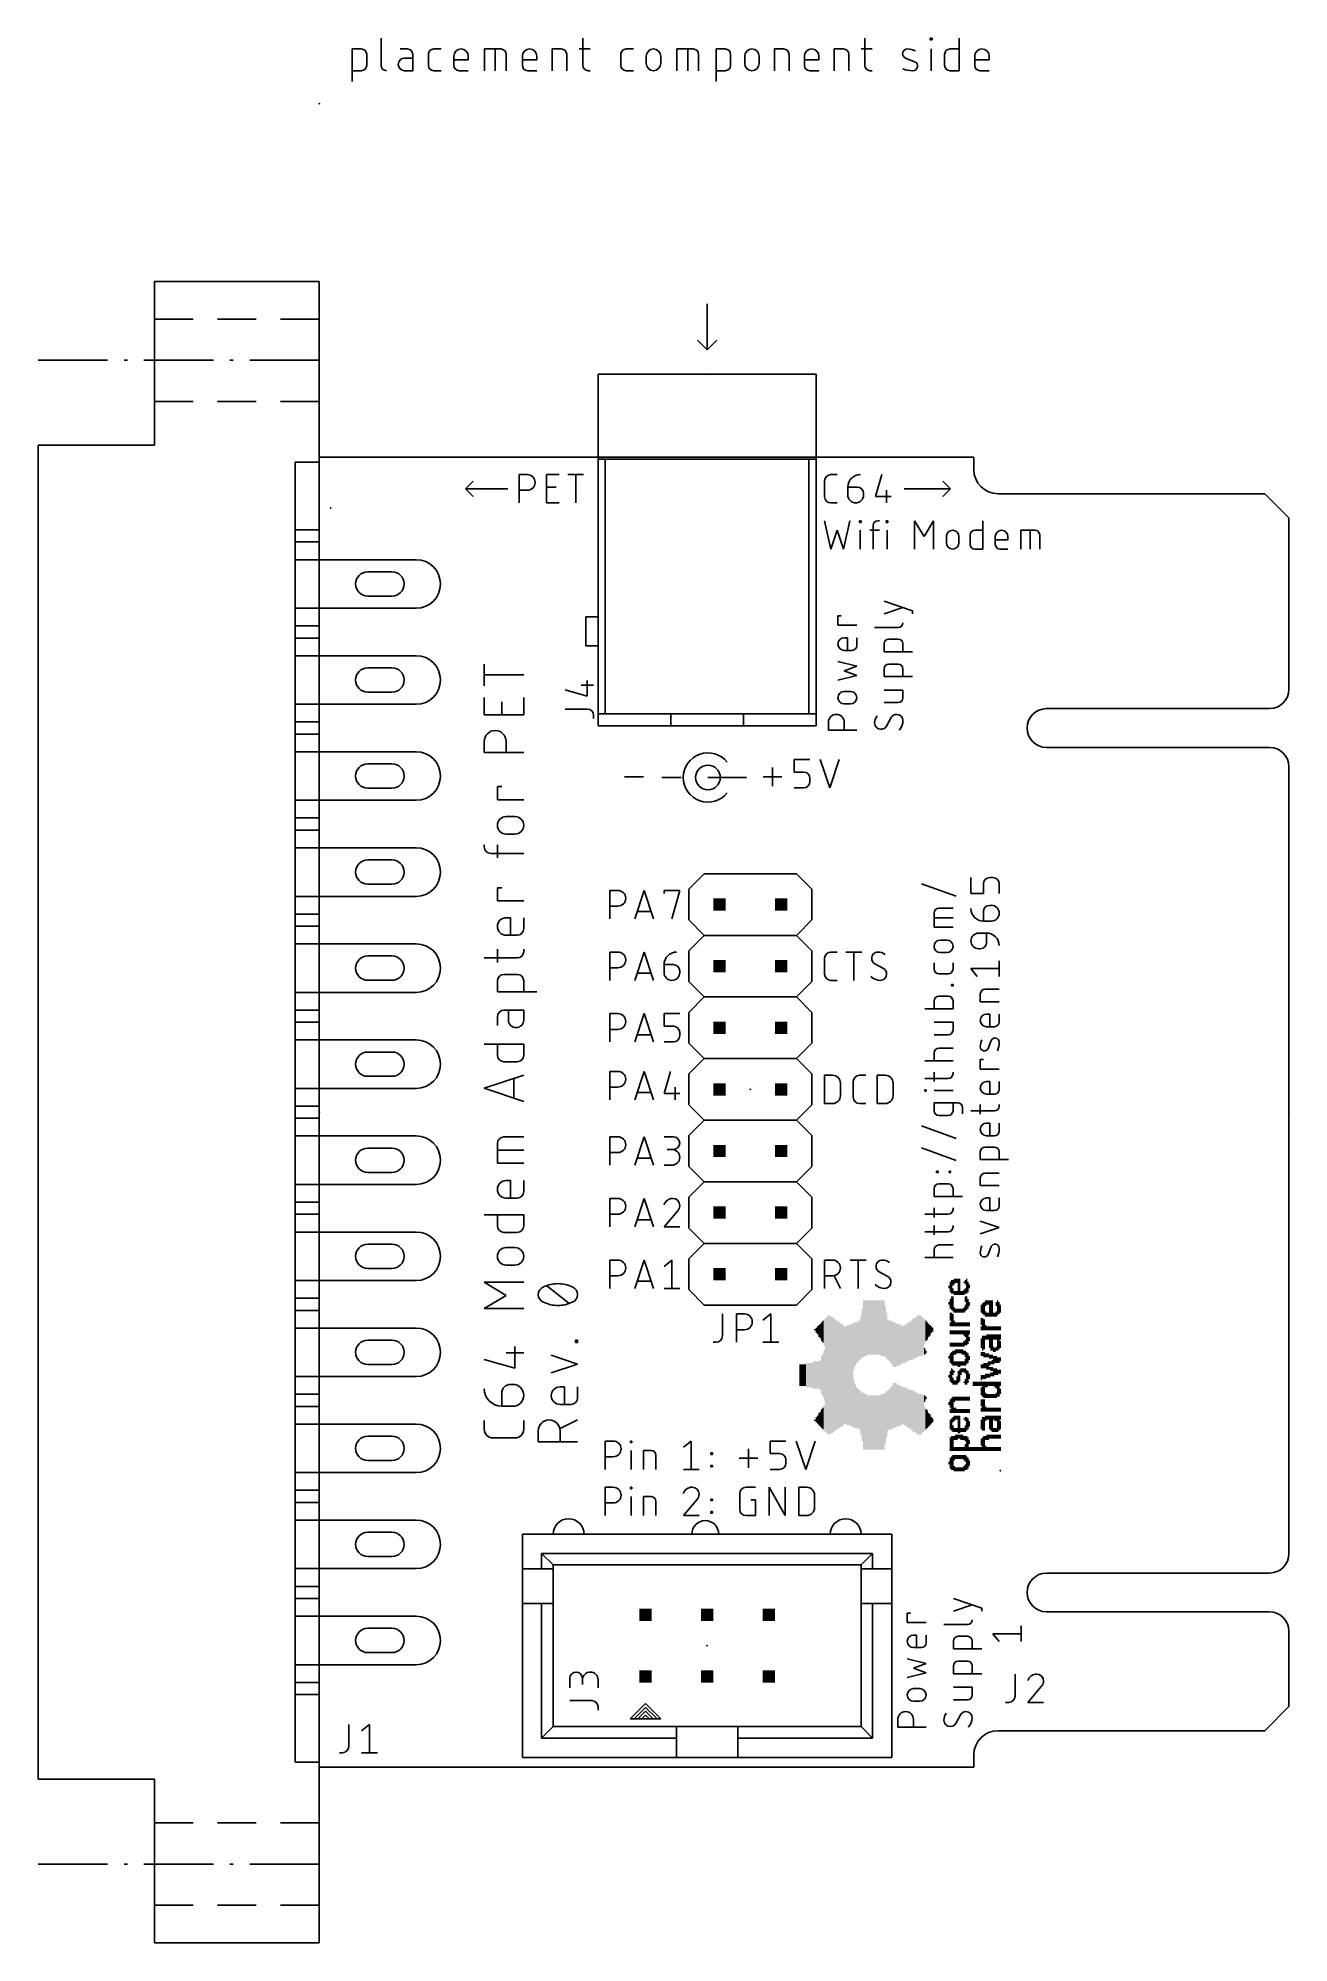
# Model space of a CAD drawing. Extents: x -11.6 to 40, y -7.2 to 71.3.
import ezdxf

# ---------------------------------------------------------------- set-up
doc = ezdxf.new("R2010")
doc.units = 0
for name, color, linetype in [('20', 30, 'CONTINUOUS'), ('21', 253, 'CONTINUOUS'), ('23', 7, 'CONTINUOUS'), ('25', 253, 'CONTINUOUS'), ('51', 253, 'CONTINUOUS'), ('52', 253, 'CONTINUOUS')]:
    doc.layers.add(name, color=color, linetype=linetype)

# ---------------------------------------------------------------- blocks, each defined once
blk = doc.blocks.new('RECT')
blk.add_solid([(-0.5, -0.5), (0.5, -0.5), (-0.5, 0.5), (0.5, 0.5)])

msp = doc.modelspace()

# ---------------------------------------------------------------- linework, layer by layer
at = {"layer": '20'}
for p, q in [((0, 54), (0, 0)), ((0, 54), (27, 54)), ((27, 54), (27, 53.5)), ((28, 52.5), (39, 52.5)), ((39, 52.5), (40, 51.5)), ((40, 51.5), (40, 44.44)), ((30, 43.64), (39.2, 43.64)), ((39.2, 42.04), (30, 42.04)), ((40, 8.8), (40, 41.24)), ((30, 8), (39.2, 8)), ((39.2, 6.4), (30, 6.4)), ((40, 4.12), (40, 5.6)), ((40, 4.12), (40, 2.5)), ((39, 1.5), (40, 2.5)), ((28, 1.5), (39, 1.5)), ((0, 0), (27, 0)), ((27, 0), (27, 0.5))]:
    msp.add_line(p, q, dxfattribs=at)
for centre, radius, start, end in [((28, 53.5), 1, 180, 270), ((39.2, 44.44), 0.8, 270, 0), ((30, 42.84), 0.8, 90, 180), ((30, 42.84), 0.8, 180, 270), ((39.2, 41.24), 0.8, 0, 90), ((39.2, 8.8), 0.8, 270, 0), ((30, 7.2), 0.8, 90, 180), ((30, 7.2), 0.8, 180, 270), ((39.2, 5.6), 0.8, 0, 90), ((28, 0.5), 1, 90, 180)]:
    msp.add_arc(centre, radius, start, end, dxfattribs=at)
at = {"layer": '21'}
for p, q in [((1.3589, 69.4902), (1.3589, 70.8364)), ((1.3589, 70.8364), (1.7328, 70.8364)), ((2.5485, 71.2851), (2.5485, 70.1633)), ((3.632, 70.8364), (3.3329, 70.8364)), ((4.725, 70.8364), (5.0241, 70.8364)), ((6.813, 69.9389), (6.813, 70.8364)), ((6.813, 70.8364), (7.4861, 70.8364)), ((7.2617, 69.9389), (7.2617, 70.8364)), ((9.609, 69.9389), (9.609, 70.8364)), ((9.609, 70.8364), (9.983, 70.8364)), ((10.7198, 70.8364), (11.1685, 70.8364)), ((10.8694, 71.2851), (10.8694, 70.1633)), ((12.6643, 70.8364), (12.9635, 70.8364)), ((14.7524, 69.9389), (14.7524, 70.8364)), ((14.7524, 70.8364), (15.4255, 70.8364)), ((15.2011, 69.9389), (15.2011, 70.8364)), ((16.3706, 69.4902), (16.3706, 70.8364)), ((16.3706, 70.8364), (16.7446, 70.8364)), ((18.7804, 69.9389), (18.7804, 70.8364)), ((18.7804, 70.8364), (19.1543, 70.8364)), ((21.2443, 69.9389), (21.2443, 70.8364)), ((21.2443, 70.8364), (21.6182, 70.8364)), ((22.355, 70.8364), (22.8038, 70.8364)), ((22.5046, 71.2851), (22.5046, 70.1633)), ((25.2019, 71.2103), (25.2019, 71.2851)), ((25.2019, 71.2851), (25.2767, 71.2851)), ((25.2767, 71.2103), (25.2019, 71.2103)), ((25.2393, 69.9389), (25.2393, 70.8364)), ((25.2767, 71.2851), (25.2767, 71.2103)), ((26.0229, 70.8364), (26.3968, 70.8364)), ((26.3968, 71.2851), (26.3968, 69.9389)), ((1.7328, 69.9389), (1.3589, 69.9389)), ((1.9572, 70.612), (1.9572, 70.1633)), ((3.8564, 70.4624), (3.5199, 70.4624)), ((3.5199, 69.9389), (3.8564, 69.9389)), ((3.8564, 69.9389), (3.8564, 70.612)), ((4.5006, 70.1633), (4.5006, 70.612)), ((5.0241, 69.9389), (4.725, 69.9389)), ((5.5481, 70.1633), (5.5481, 70.5372)), ((6.1464, 70.3876), (5.5481, 70.3876)), ((6.1464, 69.9389), (5.7725, 69.9389)), ((6.1464, 70.5372), (6.1464, 70.3876)), ((7.7105, 70.612), (7.7105, 69.9389)), ((8.3771, 70.1633), (8.3771, 70.5372)), ((8.9754, 70.3876), (8.3771, 70.3876)), ((8.9754, 69.9389), (8.6014, 69.9389)), ((8.9754, 70.5372), (8.9754, 70.3876)), ((10.2074, 70.612), (10.2074, 69.9389)), ((11.0937, 69.9389), (11.1685, 69.9389)), ((12.44, 70.1633), (12.44, 70.612)), ((12.9635, 69.9389), (12.6643, 69.9389)), ((13.4875, 70.2381), (13.4875, 70.5372)), ((14.0858, 70.5372), (14.0858, 70.2381)), ((15.6498, 70.612), (15.6498, 69.9389)), ((16.7446, 69.9389), (16.3706, 69.9389)), ((16.969, 70.612), (16.969, 70.1633)), ((17.5484, 70.2381), (17.5484, 70.5372)), ((18.1467, 70.5372), (18.1467, 70.2381)), ((19.3787, 70.612), (19.3787, 69.9389)), ((20.0123, 70.1633), (20.0123, 70.5372)), ((20.6106, 70.3876), (20.0123, 70.3876)), ((20.6106, 69.9389), (20.2367, 69.9389)), ((20.6106, 70.5372), (20.6106, 70.3876)), ((21.8426, 70.612), (21.8426, 69.9389)), ((22.729, 69.9389), (22.8038, 69.9389)), ((24.5594, 70.3128), (24.1854, 70.4624)), ((25.7985, 70.1633), (25.7985, 70.612)), ((26.3968, 69.9389), (26.0229, 69.9389)), ((27.0391, 70.1633), (27.0391, 70.5372)), ((27.6374, 70.3876), (27.0391, 70.3876)), ((27.6374, 69.9389), (27.2635, 69.9389)), ((27.6374, 70.5372), (27.6374, 70.3876)), ((0, 61.25), (-6.8, 61.25)), ((-6.8, 59.7), (-6.8, 61.25)), ((0, 59.7), (0, 61.25)), ((-6.8, 56.3), (-6.8, 59.7)), ((-6.8, 59.7), (-5.2, 59.7)), ((-4.2, 59.7), (-2.6, 59.7)), ((-1.6, 59.7), (0, 59.7)), ((0, 58), (0, 59.7)), ((16, 60.3287), (16, 58.4288)), ((16, 58.4288), (15.6, 58.8287)), ((16, 58.4288), (16.4, 58.8287)), ((-8.7333, 58), (-11.6, 58)), ((-7.9147, 58), (-8.052, 58)), ((-4.3667, 58), (-7.2333, 58)), ((-3.548, 58), (-3.6853, 58)), ((0, 58), (-2.8667, 58)), ((0, 56.3), (0, 58)), ((20.5, 57.4288), (11.5, 57.4288)), ((11.5, 57.4288), (11.5, 53.9288)), ((20.5, 53.9288), (20.5, 57.4288)), ((-6.8, 54.5), (-6.8, 56.3)), ((-6.8, 56.3), (-5.2, 56.3)), ((-4.2, 56.3), (-2.6, 56.3)), ((-1.6, 56.3), (0, 56.3)), ((0, 53.8), (0, 56.3)), ((-11.6, -0.5), (-11.6, 54.5)), ((-11.6, 54.5), (-6.8, 54.5)), ((-1, 0.2), (-1, 53.8)), ((-1, 53.8), (0, 53.8)), ((11.5, 53.9288), (11.8, 53.9288)), ((11.5, 47.9288), (11.5, 53.9288)), ((11.8, 53.9288), (20.2, 53.9288)), ((11.8, 53.9288), (11.8, 47.7288)), ((20.2, 53.9288), (20.5, 53.9288)), ((20.2, 53.9288), (20.2, 43.4288)), ((20.5, 53.9288), (20.5, 43.4288)), ((0, 51.01), (-1, 51.01)), ((-1, 50.51), (0, 50.51)), ((0, 50.51), (0, 51.01)), ((0.1, 49.78), (-1, 49.78)), ((0.1, 47.78), (-1, 47.78)), ((0, 47.05), (-1, 47.05)), ((-1, 46.55), (0, 46.55)), ((0, 46.55), (0, 47.05)), ((0.1, 45.82), (-1, 45.82)), ((11.5, 43.4288), (11.5, 45.7288)), ((11.8, 45.9288), (11.8, 43.4288)), ((0.1, 43.82), (-1, 43.82)), ((11.8, 43.4288), (11.5, 43.4288)), ((11.5, 42.9288), (11.5, 43.4288)), ((14.5, 43.4288), (11.8, 43.4288)), ((14.8, 43.4288), (14.5, 43.4288)), ((14.5, 43.4288), (14.5, 42.9288)), ((17.5, 43.4288), (17.2, 43.4288)), ((20.2, 43.4288), (17.5, 43.4288)), ((17.5, 42.9288), (17.5, 43.4288)), ((20.5, 43.4288), (20.2, 43.4288)), ((20.5, 42.9288), (20.5, 43.4288)), ((0, 43.09), (-1, 43.09)), ((-1, 42.59), (0, 42.59)), ((0, 42.59), (0, 43.09)), ((14.5, 42.9288), (11.5, 42.9288)), ((14.5, 42.9288), (14.8, 42.9288)), ((17.5, 42.9288), (17.2, 42.9288)), ((17.5, 42.9288), (20.5, 42.9288)), ((0.1, 41.86), (-1, 41.86)), ((0.1, 39.86), (-1, 39.86)), ((0, 39.13), (-1, 39.13)), ((-1, 38.63), (0, 38.63)), ((0, 38.63), (0, 39.13)), ((0.1, 37.9), (-1, 37.9)), ((15.875, 36.83), (15.24, 36.195)), ((15.24, 36.195), (15.24, 34.925)), ((15.875, 36.83), (19.685, 36.83)), ((19.685, 36.83), (20.32, 36.195)), ((20.32, 36.195), (20.32, 34.925)), ((0.1, 35.9), (-1, 35.9)), ((0, 35.17), (-1, 35.17)), ((-1, 34.67), (0, 34.67)), ((0, 34.67), (0, 35.17)), ((15.24, 34.925), (15.875, 34.29)), ((20.32, 34.925), (19.685, 34.29)), ((0.1, 33.94), (-1, 33.94)), ((15.875, 34.29), (15.24, 33.655)), ((19.685, 34.29), (15.875, 34.29)), ((19.685, 34.29), (20.32, 33.655)), ((15.24, 33.655), (15.24, 32.385)), ((20.32, 33.655), (20.32, 32.385)), ((15.24, 32.385), (15.875, 31.75)), ((20.32, 32.385), (19.685, 31.75)), ((0.1, 31.94), (-1, 31.94)), ((15.875, 31.75), (15.24, 31.115)), ((19.685, 31.75), (15.875, 31.75)), ((19.685, 31.75), (20.32, 31.115)), ((0, 31.21), (-1, 31.21)), ((-1, 30.71), (0, 30.71)), ((0, 30.71), (0, 31.21)), ((15.24, 31.115), (15.24, 29.845)), ((20.32, 31.115), (20.32, 29.845)), ((0.1, 29.98), (-1, 29.98)), ((15.24, 29.845), (15.875, 29.21)), ((20.32, 29.845), (19.685, 29.21)), ((15.875, 29.21), (15.24, 28.575)), ((19.685, 29.21), (15.875, 29.21)), ((19.685, 29.21), (20.32, 28.575)), ((15.24, 28.575), (15.24, 27.305)), ((20.32, 28.575), (20.32, 27.305)), ((0.1, 27.98), (-1, 27.98)), ((0, 27.25), (-1, 27.25)), ((-1, 26.75), (0, 26.75)), ((0, 26.75), (0, 27.25)), ((15.24, 27.305), (15.875, 26.67)), ((20.32, 27.305), (19.685, 26.67)), ((0.1, 26.02), (-1, 26.02)), ((15.875, 26.67), (15.24, 26.035)), ((15.24, 26.035), (15.24, 24.765)), ((19.685, 26.67), (15.875, 26.67)), ((19.685, 26.67), (20.32, 26.035)), ((20.32, 26.035), (20.32, 24.765)), ((15.24, 24.765), (15.875, 24.13)), ((20.32, 24.765), (19.685, 24.13)), ((0.1, 24.02), (-1, 24.02)), ((15.875, 24.13), (15.24, 23.495)), ((19.685, 24.13), (15.875, 24.13)), ((19.685, 24.13), (20.32, 23.495)), ((0, 23.29), (-1, 23.29)), ((-1, 22.79), (0, 22.79)), ((0, 22.79), (0, 23.29)), ((15.24, 23.495), (15.24, 22.225)), ((20.32, 23.495), (20.32, 22.225)), ((0.1, 22.06), (-1, 22.06)), ((15.24, 22.225), (15.875, 21.59)), ((20.32, 22.225), (19.685, 21.59)), ((15.875, 21.59), (15.24, 20.955)), ((19.685, 21.59), (15.875, 21.59)), ((19.685, 21.59), (20.32, 20.955)), ((15.24, 20.955), (15.24, 19.685)), ((20.32, 20.955), (20.32, 19.685)), ((0.1, 20.06), (-1, 20.06)), ((15.24, 19.685), (15.875, 19.05)), ((20.32, 19.685), (19.685, 19.05)), ((0, 19.33), (-1, 19.33)), ((0, 18.83), (0, 19.33)), ((19.685, 19.05), (15.875, 19.05)), ((-1, 18.83), (0, 18.83)), ((0.1, 18.1), (-1, 18.1)), ((0.1, 16.1), (-1, 16.1)), ((0, 15.37), (-1, 15.37)), ((0, 14.87), (0, 15.37)), ((-1, 14.87), (0, 14.87)), ((0.1, 14.14), (-1, 14.14)), ((0.1, 12.14), (-1, 12.14)), ((0, 11.41), (-1, 11.41)), ((0, 10.91), (0, 11.41)), ((-1, 10.91), (0, 10.91)), ((0.1, 10.18), (-1, 10.18)), ((8.38, 9.6038), (23.62, 9.6038)), ((8.38, 8.175), (8.38, 9.6038)), ((23.62, 9.6038), (23.62, 8.175)), ((9.1737, 8.81), (22.8263, 8.81)), ((9.1737, 8.81), (9.1737, 8.175)), ((9.1737, 8.81), (9.65, 8.3338)), ((22.35, 8.3338), (22.8263, 8.81)), ((22.8263, 8.175), (22.8263, 8.81)), ((0.1, 8.18), (-1, 8.18)), ((8.38, 6.7463), (8.38, 8.175)), ((9.1737, 8.175), (8.38, 8.175)), ((9.65, 8.175), (9.1737, 8.175)), ((9.65, 8.3338), (22.35, 8.3338)), ((9.65, 8.175), (9.65, 8.3338)), ((9.65, 6.7463), (9.65, 8.175)), ((22.35, 8.3338), (22.35, 8.175)), ((22.35, 8.175), (22.35, 6.7463)), ((22.35, 8.175), (22.8263, 8.175)), ((22.8263, 8.175), (23.62, 8.175)), ((23.62, 8.175), (23.62, 6.7463)), ((0, 7.45), (-1, 7.45)), ((0, 6.95), (0, 7.45)), ((-1, 6.95), (0, 6.95)), ((8.38, 0.3962), (8.38, 6.7463)), ((9.1737, 6.7463), (8.38, 6.7463)), ((9.65, 6.7463), (9.1737, 6.7463)), ((9.1737, 6.7463), (9.1737, 1.19)), ((9.65, 1.6662), (9.65, 6.7463)), ((22.35, 6.7463), (22.35, 1.6662)), ((22.35, 6.7463), (22.8263, 6.7463)), ((22.8263, 6.7463), (23.62, 6.7463)), ((22.8263, 6.7463), (22.8263, 1.19)), ((23.62, 6.7463), (23.62, 0.3962)), ((0.1, 6.22), (-1, 6.22)), ((28.9492, 5.1708), (28.9492, 5.8199)), ((28.0404, 5.1708), (27.7808, 5.4954)), ((27.7808, 5.4954), (28.9492, 5.4954)), ((0.1, 4.22), (-1, 4.22)), ((0, 3.49), (-1, 3.49)), ((0, 2.99), (0, 3.49)), ((-1, 2.99), (0, 2.99)), ((13.46, 2.6188), (12.825, 1.9838)), ((13.46, 2.46), (12.9837, 1.9838)), ((14.095, 1.9838), (13.46, 2.6188)), ((13.9362, 1.9838), (13.46, 2.46)), ((9.1737, 1.19), (9.65, 1.6662)), ((14.73, 1.6662), (9.65, 1.6662)), ((12.825, 1.9838), (12.9837, 1.9838)), ((12.9837, 1.9838), (13.1425, 1.9838)), ((13.46, 2.3013), (13.1425, 1.9838)), ((13.1425, 1.9838), (13.3012, 1.9838)), ((13.46, 2.1425), (13.3012, 1.9838)), ((13.3012, 1.9838), (13.6187, 1.9838)), ((13.7775, 1.9838), (13.46, 2.3013)), ((13.6187, 1.9838), (13.46, 2.1425)), ((13.6187, 1.9838), (13.7775, 1.9838)), ((13.7775, 1.9838), (13.9362, 1.9838)), ((13.9362, 1.9838), (14.095, 1.9838)), ((17.27, 1.6662), (14.73, 1.6662)), ((14.73, 1.6662), (14.73, 1.19)), ((22.35, 1.6662), (17.27, 1.6662)), ((17.27, 1.6662), (17.27, 1.19)), ((22.35, 1.6662), (22.8263, 1.19)), ((14.73, 1.19), (9.1737, 1.19)), ((14.73, 1.19), (14.73, 0.3962)), ((17.27, 1.19), (17.27, 0.3962)), ((17.27, 1.19), (22.8263, 1.19)), ((0, 0.2), (-1, 0.2)), ((0, -2.3), (0, 0.2)), ((14.73, 0.3962), (8.38, 0.3962)), ((17.27, 0.3962), (14.73, 0.3962)), ((23.62, 0.3962), (17.27, 0.3962)), ((-6.8, -0.5), (-11.6, -0.5)), ((-6.8, -2.3), (-6.8, -0.5)), ((-6.8, -5.7), (-6.8, -2.3)), ((-6.8, -2.3), (-5.2, -2.3)), ((-4.2, -2.3), (-2.6, -2.3)), ((-1.6, -2.3), (0, -2.3)), ((0, -4), (0, -2.3)), ((-11.6, -4), (-8.7333, -4)), ((-8.052, -4), (-7.9147, -4)), ((-7.2333, -4), (-4.3667, -4)), ((-3.6853, -4), (-3.548, -4)), ((-2.8667, -4), (0, -4)), ((0, -5.7), (0, -4)), ((-6.8, -7.25), (-6.8, -5.7)), ((-6.8, -5.7), (-5.2, -5.7)), ((-4.2, -5.7), (-2.6, -5.7)), ((-1.6, -5.7), (0, -5.7)), ((0, -7.25), (0, -5.7)), ((0, -7.25), (-6.8, -7.25))]:
    msp.add_line(p, q, dxfattribs=at)
for centre, radius, start, end in [((1.7328, 70.612), 0.2244, 0, 90), ((3.632, 70.612), 0.2244, 0, 90), ((4.725, 70.612), 0.2244, 89.9992, 180), ((5.8473, 70.5372), 0.2992, 0, 180), ((7.4861, 70.612), 0.2244, 0, 90), ((8.6762, 70.5372), 0.2992, 0, 180), ((9.983, 70.612), 0.2244, 0, 90), ((12.6643, 70.612), 0.2244, 89.9992, 180), ((13.7866, 70.5372), 0.2992, 0, 180), ((15.4255, 70.612), 0.2244, 0, 90), ((16.7446, 70.612), 0.2244, 0, 90), ((17.8475, 70.5372), 0.2992, 0, 180), ((19.1543, 70.612), 0.2244, 0, 90), ((20.3115, 70.5372), 0.2992, 0, 180), ((21.6182, 70.612), 0.2244, 0, 90), ((24.2574, 70.6425), 0.1939, 89.181, 248.1986), ((24.2481, 69.9871), 0.8493, 65.7609, 89.181), ((26.0229, 70.612), 0.2244, 89.9992, 180), ((27.3382, 70.5372), 0.2992, 0, 180), ((1.7328, 70.1633), 0.2244, 270.0008, 0), ((2.7729, 70.1633), 0.2244, 180, 270), ((3.5199, 70.2007), 0.2618, 90, 270), ((4.725, 70.1633), 0.2244, 180, 270), ((5.7725, 70.1633), 0.2244, 180, 270), ((8.6014, 70.1633), 0.2244, 180, 270), ((11.0937, 70.1633), 0.2244, 180, 270), ((12.6643, 70.1633), 0.2244, 180, 270), ((13.7866, 70.2381), 0.2992, 180, 0), ((16.7446, 70.1633), 0.2244, 270.0008, 0), ((17.8475, 70.2381), 0.2992, 180, 0), ((20.2367, 70.1633), 0.2244, 180, 270), ((22.729, 70.1633), 0.2244, 180, 270), ((24.5027, 71.2072), 1.2684, 250.2096, 269.181), ((24.4874, 70.1328), 0.1939, 269.181, 68.1986), ((26.0229, 70.1633), 0.2244, 180, 270), ((27.2635, 70.1633), 0.2244, 180, 270), ((10.285, 9.6038), 0.635, 0, 180), ((21.715, 9.6038), 0.635, 0, 180), ((15.9207, 9.6038), 0.5556, 0, 180)]:
    msp.add_arc(centre, radius, start, end, dxfattribs=at)
at = {"layer": '23'}
for p in [(0, 68.58), (16, 57.4288), (0.4763, 51.9113), (17.78, 27.94), (0, 27), (40, 27), (28.0988, 12.2238), (16, 5)]:
    msp.add_point(p, dxfattribs=at)
at = {"layer": '25'}
for p, q in [((6.0325, 52.705), (6.35, 53.0225)), ((7.7788, 52.705), (6.0325, 52.705)), ((6.0325, 52.705), (6.35, 52.3875)), ((8.2515, 52.1208), (8.2515, 53.2892)), ((8.2515, 53.2892), (8.576, 53.2892)), ((8.576, 52.6401), (8.2515, 52.6401)), ((9.3798, 52.1208), (9.3798, 53.2892)), ((9.3798, 53.2892), (9.8991, 53.2892)), ((9.3798, 52.7699), (9.7693, 52.7699)), ((10.2538, 53.2892), (10.903, 53.2892)), ((10.5784, 52.1208), (10.5784, 53.2892)), ((20.847, 52.3804), (20.847, 53.0296)), ((21.1067, 53.2892), (21.3663, 53.2892)), ((21.8029, 52.7699), (22.1923, 52.7699)), ((21.8029, 52.4454), (21.8029, 52.7699)), ((23.2055, 53.2892), (22.9459, 52.3804)), ((23.4002, 52.6401), (23.4002, 52.1208)), ((24.13, 52.705), (26.035, 52.705)), ((26.035, 52.705), (25.7175, 53.0225)), ((26.035, 52.705), (25.7175, 52.3875)), ((9.8991, 52.1208), (9.3798, 52.1208)), ((21.3663, 52.1208), (21.1067, 52.1208)), ((22.452, 52.5103), (22.452, 52.4454)), ((22.9459, 52.3804), (23.595, 52.3804)), ((20.847, 51.3842), (21.1067, 50.2158)), ((21.626, 50.2158), (21.8856, 51.3842)), ((22.2864, 51.3193), (22.2864, 51.3842)), ((22.2864, 51.3842), (22.3513, 51.3842)), ((22.3513, 51.3193), (22.2864, 51.3193)), ((22.3513, 51.3842), (22.3513, 51.3193)), ((22.8457, 50.2158), (22.8457, 51.1895)), ((23.0405, 51.3842), (23.1054, 51.3842)), ((23.3913, 51.3193), (23.3913, 51.3842)), ((23.3913, 51.3842), (23.4562, 51.3842)), ((23.4562, 51.3193), (23.3913, 51.3193)), ((23.4562, 51.3842), (23.4562, 51.3193)), ((24.5583, 50.2158), (24.5583, 51.3842)), ((24.5583, 51.3842), (24.9477, 50.7351)), ((24.9477, 50.7351), (25.3372, 51.3842)), ((25.3372, 51.3842), (25.3372, 50.2158)), ((27.3732, 51.3842), (27.3732, 50.2158)), ((21.1067, 50.2158), (21.3663, 50.9947)), ((21.3663, 50.9947), (21.626, 50.2158)), ((22.3188, 50.2158), (22.3188, 50.9947)), ((22.7159, 50.9947), (23.1054, 50.9947)), ((23.4237, 50.2158), (23.4237, 50.9947)), ((25.8692, 50.4754), (25.8692, 50.7351)), ((26.3885, 50.7351), (26.3885, 50.4754)), ((26.8539, 50.4105), (26.8539, 50.8)), ((27.0486, 50.9947), (27.3732, 50.9947)), ((27.8885, 50.4105), (27.8885, 50.7351)), ((28.4078, 50.6053), (27.8885, 50.6053)), ((28.4078, 50.7351), (28.4078, 50.6053)), ((28.9398, 50.2158), (28.9398, 50.9947)), ((28.9398, 50.9947), (29.524, 50.9947)), ((29.3292, 50.2158), (29.3292, 50.9947)), ((29.7187, 50.8), (29.7187, 50.2158)), ((27.3732, 50.2158), (27.0486, 50.2158)), ((28.4078, 50.2158), (28.0832, 50.2158)), ((24.4687, 47.6737), (23.3003, 48.0631)), ((21.3953, 47.0764), (21.3953, 47.4658)), ((21.3953, 47.4658), (21.5251, 47.4658)), ((23.3003, 47.5438), (24.0792, 47.8035)), ((24.4687, 47.5438), (24.4687, 47.6737)), ((22.1742, 47.0764), (21.3953, 47.0764)), ((21.6549, 46.5603), (21.7847, 46.5603)), ((21.7847, 46.5603), (21.7847, 46.041)), ((22.1742, 46.5603), (22.1742, 46.2358)), ((22.9108, 46.9873), (23.8845, 46.9873)), ((23.495, 46.5069), (23.8845, 46.5069)), ((22.1742, 45.3905), (21.3953, 45.5852)), ((21.9795, 46.041), (21.6549, 46.041)), ((23.3003, 45.9876), (23.3003, 46.3122)), ((24.4687, 45.9876), (23.3003, 45.9876)), ((24.0792, 46.3122), (24.0792, 45.9876)), ((6.8072, 44.5758), (6.8072, 45.4789)), ((8.4328, 45.0274), (6.8072, 45.0274)), ((11.0571, 44.1489), (11.0571, 44.798)), ((21.3953, 44.8063), (22.1742, 45.001)), ((21.6549, 45.1958), (22.1742, 45.3905)), ((22.1742, 45.001), (21.6549, 45.1958)), ((23.3003, 44.9589), (23.3003, 45.2835)), ((24.4687, 44.9589), (23.3003, 44.9589)), ((23.495, 45.4782), (23.8845, 45.4782)), ((24.0792, 45.2835), (24.0792, 44.9589)), ((6.8072, 43.3804), (6.8072, 44.1029)), ((8.4328, 44.1029), (8.4328, 43.3804)), ((10.1483, 44.4085), (11.0571, 44.1489)), ((10.7974, 44.6032), (11.3167, 44.6032)), ((21.6549, 44.3505), (21.9146, 44.3505)), ((24.0792, 44.4055), (23.3003, 44.4055)), ((24.0792, 44.081), (24.0792, 44.4055)), ((8.4328, 43.3804), (6.8072, 43.3804)), ((7.5297, 43.3804), (7.5297, 43.9223)), ((10.1483, 43.6215), (11.0571, 43.6215)), ((11.3167, 43.3619), (11.3167, 43.2321)), ((21.9146, 43.8312), (21.6549, 43.8312)), ((23.3003, 43.8863), (23.8845, 43.8863)), ((23.5924, 43.2738), (23.3976, 42.9168)), ((21.0058, 42.7546), (21.0058, 43.0791)), ((22.1742, 42.7546), (21.0058, 42.7546)), ((21.6549, 43.0791), (21.6549, 42.7546)), ((6.8072, 41.8354), (6.8072, 42.287)), ((8.4328, 41.8354), (6.8072, 41.8354)), ((7.7103, 42.287), (7.7103, 41.8354)), ((18.6965, 40.4382), (18.6965, 41.2171)), ((19.5912, 41.0224), (19.5912, 41.5417)), ((19.5912, 41.5417), (20.2403, 41.5417)), ((19.9806, 41.0224), (19.5912, 41.0224)), ((20.6692, 41.5417), (21.0587, 40.3733)), ((21.0587, 40.3733), (21.4482, 41.5417)), ((7.3491, 39.881), (7.3491, 40.4229)), ((7.3491, 40.4229), (7.5297, 40.4229)), ((12.5921, 40.8277), (13.371, 40.8277)), ((14.9225, 40.7988), (14.1288, 40.7988)), ((16.0338, 40.7988), (17.6212, 40.7988)), ((18.3071, 40.8277), (19.086, 40.8277)), ((19.5912, 40.3733), (19.9806, 40.3733)), ((20.2403, 40.6329), (20.2403, 40.7628)), ((8.4328, 39.881), (7.3491, 39.881)), ((7.7103, 39.1882), (8.0716, 39.1882)), ((6.8072, 37.9397), (6.8072, 38.03)), ((7.3491, 37.4881), (7.3491, 38.03)), ((8.0716, 38.4657), (7.7103, 38.4657)), ((8.4328, 37.6688), (7.0781, 37.6688)), ((7.3491, 35.7127), (7.3491, 36.2546)), ((7.3491, 36.2546), (7.5297, 36.2546)), ((11.9916, 34.9758), (11.9916, 36.1442)), ((11.9916, 36.1442), (12.3162, 36.1442)), ((13.0147, 34.9758), (13.4041, 36.1442)), ((13.4041, 36.1442), (13.7936, 34.9758)), ((14.2226, 36.0144), (14.2226, 36.1442)), ((14.2226, 36.1442), (14.8717, 36.1442)), ((14.8717, 36.1442), (14.5471, 34.9758)), ((26.2728, 35.9029), (24.8447, 36.4222)), ((26.8796, 36.0228), (26.8796, 36.6719)), ((27.3988, 36.4123), (27.3988, 36.0228)), ((27.7883, 36.6719), (27.6585, 36.6719)), ((28.048, 36.0228), (28.048, 36.4123)), ((8.4328, 35.7127), (7.3491, 35.7127)), ((12.3162, 35.4951), (11.9916, 35.4951)), ((25.5587, 35.409), (26.143, 35.409)), ((27.3988, 36.0228), (26.8796, 36.0228)), ((27.6585, 35.5289), (27.7234, 35.5289)), ((7.7103, 35.0199), (7.8909, 35.0199)), ((7.8909, 35.0199), (7.8909, 34.2974)), ((8.4328, 35.0199), (8.4328, 34.5684)), ((13.6962, 35.2679), (13.112, 35.2679)), ((25.364, 34.63), (25.364, 35.2142)), ((26.143, 35.0195), (25.364, 35.0195)), ((26.143, 34.63), (25.364, 34.63)), ((27.3988, 34.8798), (27.3988, 35.2693)), ((27.7234, 34.8798), (27.3988, 34.8798)), ((8.1619, 34.2974), (7.7103, 34.2974)), ((25.6237, 34.0981), (25.8833, 34.0981)), ((27.2041, 34.3859), (27.5287, 34.3859)), ((27.5287, 34.3859), (27.5287, 33.9965)), ((6.8072, 33.3583), (8.1619, 33.3583)), ((7.3491, 33.1777), (7.3491, 33.7196)), ((8.4328, 33.6293), (8.4328, 33.7196)), ((11.9916, 32.4358), (11.9916, 33.6042)), ((11.9916, 33.6042), (12.3162, 33.6042)), ((13.0147, 32.4358), (13.4041, 33.6042)), ((13.4041, 33.6042), (13.7936, 32.4358)), ((14.2226, 33.0849), (14.6121, 33.0849)), ((14.2226, 32.7604), (14.2226, 33.0849)), ((20.847, 32.6954), (20.847, 33.3446)), ((21.1067, 33.6042), (21.3663, 33.6042)), ((21.7267, 33.6042), (22.3758, 33.6042)), ((22.0512, 32.4358), (22.0512, 33.6042)), ((23.2747, 32.9226), (22.9176, 33.1174)), ((25.364, 32.8985), (25.364, 33.1582)), ((25.8833, 33.5788), (25.6237, 33.5788)), ((26.143, 33.1582), (26.143, 32.8985)), ((27.269, 33.7368), (27.2041, 33.7368)), ((28.048, 32.5938), (28.048, 33.2429)), ((7.3491, 31.9601), (7.3491, 32.4116)), ((7.62, 32.6826), (8.1619, 32.6826)), ((8.4328, 32.4116), (8.4328, 31.9601)), ((12.3162, 32.9551), (11.9916, 32.9551)), ((13.6962, 32.7279), (13.112, 32.7279)), ((14.8717, 32.8253), (14.8717, 32.7604)), ((21.3663, 32.4358), (21.1067, 32.4358)), ((25.9482, 32.7038), (25.5587, 32.7038)), ((26.078, 32.2058), (26.078, 32.2707)), ((26.078, 32.2707), (26.143, 32.2707)), ((26.143, 32.2058), (26.078, 32.2058)), ((26.143, 32.2707), (26.143, 32.2058)), ((27.1392, 32.5938), (26.8796, 32.9184)), ((26.8796, 32.9184), (28.048, 32.9184)), ((8.9747, 31.9601), (7.3491, 31.9601)), ((25.364, 31.5851), (25.364, 31.2606)), ((25.9482, 31.7799), (25.5587, 31.7799)), ((26.143, 31.2606), (26.143, 31.5851)), ((27.269, 31.5539), (27.269, 31.8784)), ((28.048, 31.5539), (27.269, 31.5539)), ((27.4638, 32.0731), (28.048, 32.0731)), ((7.3491, 30.9381), (7.3491, 30.5768)), ((8.4328, 31.209), (7.62, 31.209)), ((7.8006, 31.209), (7.8006, 30.8026)), ((8.4328, 30.8026), (8.4328, 31.209)), ((11.9916, 29.8958), (11.9916, 31.0642)), ((11.9916, 31.0642), (12.3162, 31.0642)), ((13.0147, 29.8958), (13.4041, 31.0642)), ((13.4041, 31.0642), (13.7936, 29.8958)), ((14.2226, 30.5449), (14.2226, 31.0642)), ((14.2226, 31.0642), (14.8717, 31.0642)), ((24.9746, 31.2606), (26.143, 31.2606)), ((26.143, 30.7072), (25.364, 30.7072)), ((26.143, 30.3826), (26.143, 30.7072)), ((27.5287, 31.0444), (27.6585, 31.0444)), ((27.6585, 31.0444), (27.6585, 30.5252)), ((28.048, 31.0444), (28.048, 30.7199)), ((12.3162, 30.4151), (11.9916, 30.4151)), ((13.6962, 30.1879), (13.112, 30.1879)), ((14.6121, 30.5449), (14.2226, 30.5449)), ((14.2226, 29.8958), (14.6121, 29.8958)), ((14.8717, 30.1554), (14.8717, 30.2853)), ((25.364, 30.1879), (25.9482, 30.1879)), ((27.8532, 30.5252), (27.5287, 30.5252)), ((27.7234, 29.9565), (27.5936, 29.6319)), ((6.8072, 29.8022), (8.4328, 29.8022)), ((7.3491, 29.3506), (7.3491, 29.8022)), ((8.1619, 29.0797), (7.62, 29.0797)), ((8.4328, 29.8022), (8.4328, 29.3506)), ((26.143, 29.1211), (24.9746, 29.1211)), ((25.364, 29.1211), (25.364, 29.4456)), ((25.5587, 29.6404), (26.143, 29.6404)), ((27.269, 28.7792), (27.269, 29.1687)), ((27.269, 29.1687), (27.3988, 29.1687)), ((6.8072, 27.9893), (8.4328, 28.5312)), ((8.0264, 28.3957), (8.0264, 27.5829)), ((11.9916, 27.5145), (11.9916, 28.683)), ((11.9916, 28.683), (12.3162, 28.683)), ((13.0147, 27.5145), (13.4041, 28.683)), ((13.4041, 28.683), (13.7936, 27.5145)), ((14.4822, 28.683), (14.2226, 27.7742)), ((20.847, 27.3558), (20.847, 28.5242)), ((20.847, 28.5242), (21.1716, 28.5242)), ((22.2845, 28.5242), (22.5441, 28.5242)), ((23.0187, 27.3558), (23.0187, 28.5242)), ((23.0187, 28.5242), (23.3433, 28.5242)), ((24.9746, 28.3922), (25.9482, 28.3922)), ((25.364, 28.2624), (25.364, 28.6518)), ((26.143, 28.5869), (26.143, 28.6518)), ((28.048, 28.7792), (27.269, 28.7792)), ((8.4328, 27.4475), (6.8072, 27.9893)), ((12.3162, 28.0338), (11.9916, 28.0338)), ((13.6962, 27.8067), (13.112, 27.8067)), ((14.2226, 27.7742), (14.8717, 27.7742)), ((14.677, 28.0338), (14.677, 27.5145)), ((21.4962, 28.1996), (21.4962, 27.6804)), ((22.0248, 27.6154), (22.0248, 28.2646)), ((23.6679, 28.1996), (23.6679, 27.6804)), ((24.9746, 27.8624), (24.9746, 27.9273)), ((24.9746, 27.9273), (25.0395, 27.9273)), ((25.0395, 27.8624), (24.9746, 27.8624)), ((25.0395, 27.9273), (25.0395, 27.8624)), ((26.143, 27.8948), (25.364, 27.8948)), ((27.5287, 28.2631), (27.6585, 28.2631)), ((27.8532, 27.7439), (27.5287, 27.7439)), ((27.6585, 28.2631), (27.6585, 27.7439)), ((28.048, 28.2631), (28.048, 27.9386)), ((21.1716, 27.3558), (20.847, 27.3558)), ((22.5441, 27.3558), (22.2845, 27.3558)), ((23.3433, 27.3558), (23.0187, 27.3558)), ((25.364, 27.062), (25.364, 27.3866)), ((25.364, 27.3866), (26.3377, 27.3866)), ((25.9482, 26.8673), (25.5587, 26.8673)), ((26.143, 27.3866), (26.143, 27.062)), ((26.5324, 27.1919), (26.5324, 26.9322)), ((26.8796, 27.053), (27.8532, 27.053)), ((27.269, 26.9232), (27.269, 27.3127)), ((28.048, 27.2478), (28.048, 27.3127)), ((7.62, 25.9781), (8.4328, 25.9781)), ((11.9916, 24.8158), (11.9916, 25.9842)), ((11.9916, 25.9842), (12.3162, 25.9842)), ((13.0147, 24.8158), (13.4041, 25.9842)), ((13.4041, 25.9842), (13.7936, 24.8158)), ((14.2226, 25.9842), (14.6121, 25.9842)), ((26.2728, 25.9207), (24.8447, 26.44)), ((27.5287, 26.5486), (27.6585, 26.5486)), ((27.8532, 26.0294), (27.5287, 26.0294)), ((27.6585, 26.5486), (27.6585, 26.0294)), ((28.048, 26.5486), (28.048, 26.2241)), ((7.3491, 24.8944), (7.3491, 25.7072)), ((8.4328, 25.4362), (7.3491, 25.4362)), ((12.3162, 25.3351), (11.9916, 25.3351)), ((14.6121, 25.4649), (14.3524, 25.4649)), ((26.2728, 25.0063), (24.8447, 25.5256)), ((27.269, 25.0446), (27.269, 25.3692)), ((27.4638, 25.5639), (27.8532, 25.5639)), ((28.048, 25.3692), (28.048, 25.0446)), ((8.4328, 24.8944), (7.3491, 24.8944)), ((13.6962, 25.1079), (13.112, 25.1079)), ((14.2226, 24.8158), (14.5471, 24.8158)), ((25.4614, 24.5096), (25.4614, 24.5745)), ((25.4614, 24.5745), (25.5263, 24.5745)), ((25.5263, 24.5096), (25.4614, 24.5096)), ((25.5263, 24.5745), (25.5263, 24.5096)), ((25.9807, 24.5096), (25.9807, 24.5745)), ((25.9807, 24.5745), (26.0456, 24.5745)), ((26.0456, 24.5096), (25.9807, 24.5096)), ((26.0456, 24.5745), (26.0456, 24.5096)), ((28.4374, 25.0446), (27.269, 25.0446)), ((27.4638, 24.4912), (28.048, 24.4912)), ((7.7103, 24.1823), (7.8909, 24.1823)), ((7.8909, 24.1823), (7.8909, 23.4598)), ((8.4328, 24.1823), (8.4328, 23.7307)), ((25.364, 23.5263), (25.364, 23.8508)), ((25.5587, 24.0456), (25.9482, 24.0456)), ((26.143, 23.8508), (26.143, 23.5263)), ((27.269, 23.972), (27.269, 24.2965)), ((28.048, 23.972), (27.269, 23.972)), ((8.1619, 23.4598), (7.7103, 23.4598)), ((11.9916, 22.2758), (11.9916, 23.4442)), ((11.9916, 23.4442), (12.3162, 23.4442)), ((12.3162, 22.7951), (11.9916, 22.7951)), ((13.0147, 22.2758), (13.4041, 23.4442)), ((13.4041, 23.4442), (13.7936, 22.2758)), ((14.7743, 22.9249), (14.2226, 22.2758)), ((24.9746, 22.7915), (25.9482, 22.7915)), ((26.5324, 23.5263), (25.364, 23.5263)), ((25.364, 22.6617), (25.364, 23.0511)), ((26.143, 22.9862), (26.143, 23.0511)), ((27.5287, 23.4625), (27.6585, 23.4625)), ((27.8532, 22.9433), (27.5287, 22.9433)), ((27.6585, 23.4625), (27.6585, 22.9433)), ((28.048, 23.4625), (28.048, 23.138)), ((6.8072, 22.7681), (8.4328, 22.7681)), ((7.3491, 22.3166), (7.3491, 22.7681)), ((8.1619, 22.0456), (7.62, 22.0456)), ((8.4328, 22.7681), (8.4328, 22.3166)), ((13.6962, 22.5679), (13.112, 22.5679)), ((14.2226, 22.2758), (14.8717, 22.2758)), ((24.9746, 22.0676), (25.9482, 22.0676)), ((25.364, 21.9378), (25.364, 22.3272)), ((26.143, 22.2623), (26.143, 22.3272)), ((28.048, 22.2504), (27.269, 22.51)), ((27.269, 21.9908), (28.048, 22.2504)), ((7.7103, 21.4207), (8.0716, 21.4207)), ((25.364, 21.0058), (25.364, 21.3304)), ((25.5587, 21.5251), (26.143, 21.5251)), ((27.7234, 21.4602), (27.5936, 21.1356)), ((8.0716, 20.6983), (7.7103, 20.6983)), ((11.9916, 19.7358), (11.9916, 20.9042)), ((11.9916, 20.9042), (12.3162, 20.9042)), ((13.0147, 19.7358), (13.4041, 20.9042)), ((13.4041, 20.9042), (13.7936, 19.7358)), ((14.2226, 20.6446), (14.5471, 20.9042)), ((14.5471, 20.9042), (14.5471, 19.7358)), ((20.847, 19.7358), (20.847, 20.9042)), ((20.847, 20.9042), (21.1716, 20.9042)), ((21.9065, 20.9042), (22.5556, 20.9042)), ((22.231, 19.7358), (22.231, 20.9042)), ((26.143, 21.0058), (24.9746, 21.0058)), ((7.7103, 19.4443), (6.8072, 19.9861)), ((6.8072, 19.9861), (8.4328, 19.9861)), ((10.2941, 19.1196), (9.3909, 19.8421)), ((12.3162, 20.2551), (11.9916, 20.2551)), ((13.6962, 20.0279), (13.112, 20.0279)), ((14.2226, 19.7358), (14.8717, 19.7358)), ((21.1716, 20.2551), (20.847, 20.2551)), ((21.4962, 19.7358), (21.2365, 20.2551)), ((23.4545, 20.2226), (23.0975, 20.4174)), ((6.8072, 18.9024), (7.7103, 19.4443)), ((8.4328, 18.9024), (6.8072, 18.9024)), ((16.6328, 18.6817), (16.6328, 17.7729)), ((17.2151, 17.5133), (17.2151, 18.6817)), ((17.2151, 18.6817), (17.5397, 18.6817)), ((18.3031, 18.4221), (18.6277, 18.6817)), ((18.6277, 18.6817), (18.6277, 17.5133)), ((8.0716, 16.4396), (8.0716, 17.3427)), ((10.565, 17.5078), (10.565, 17.5981)), ((10.565, 17.5981), (10.6553, 17.5981)), ((10.6553, 17.5078), (10.565, 17.5078)), ((10.6553, 17.5981), (10.6553, 17.5078)), ((16.3731, 17.5133), (16.2433, 17.5133)), ((17.5397, 18.0326), (17.2151, 18.0326)), ((18.3031, 17.5133), (18.9522, 17.5133)), ((6.8072, 16.8009), (8.0716, 16.4396)), ((7.7103, 17.0718), (8.4328, 17.0718)), ((10.6553, 16.6151), (9.5716, 16.9764)), ((9.5716, 16.2539), (10.6553, 16.6151)), ((7.8909, 15.7796), (7.9812, 15.7796)), ((7.5297, 14.8765), (7.5297, 15.4184)), ((9.9328, 15.6738), (10.1134, 15.6738)), ((10.3844, 14.9513), (9.9328, 14.9513)), ((10.1134, 15.6738), (10.1134, 14.9513)), ((10.6553, 15.6738), (10.6553, 15.2222)), ((6.8072, 13.9312), (6.8072, 14.2924)), ((7.9812, 14.8765), (7.5297, 14.8765)), ((8.4328, 14.2924), (8.4328, 13.9312)), ((10.6553, 14.3143), (9.9328, 13.9531)), ((8.0716, 13.57), (7.1684, 13.57)), ((9.0297, 13.4112), (9.0297, 13.8628)), ((10.6553, 13.4112), (9.0297, 13.4112)), ((9.9328, 13.8628), (9.9328, 13.4112)), ((11.7983, 12.2746), (11.7983, 13.443)), ((11.7983, 13.443), (12.1229, 13.443)), ((12.8355, 13.378), (12.8355, 13.443)), ((12.8355, 13.443), (12.9004, 13.443)), ((12.9004, 13.378), (12.8355, 13.378)), ((12.9004, 13.443), (12.9004, 13.378)), ((15.0199, 13.1833), (15.3444, 13.443)), ((15.3444, 13.443), (15.3444, 12.2746)), ((18.6013, 12.9237), (18.6013, 13.443)), ((18.6013, 13.443), (19.2504, 13.443)), ((19.6793, 13.443), (20.0688, 12.2746)), ((20.0688, 12.2746), (20.4583, 13.443)), ((12.1229, 12.7938), (11.7983, 12.7938)), ((12.8679, 12.2746), (12.8679, 13.0535)), ((13.3703, 12.2746), (13.3703, 13.0535)), ((13.3703, 13.0535), (13.6948, 13.0535)), ((13.8896, 12.8588), (13.8896, 12.2746)), ((16.1502, 12.8912), (16.1502, 12.9561)), ((16.1502, 12.9561), (16.2151, 12.9561)), ((16.2151, 12.8912), (16.1502, 12.8912)), ((16.2151, 12.9561), (16.2151, 12.8912)), ((17.3171, 12.7289), (18.0961, 12.7289)), ((17.7066, 12.3395), (17.7066, 13.1184)), ((18.9907, 12.9237), (18.6013, 12.9237)), ((19.2504, 12.5342), (19.2504, 12.664)), ((15.0199, 12.2746), (15.669, 12.2746)), ((16.1502, 12.3719), (16.1502, 12.4368)), ((16.1502, 12.4368), (16.2151, 12.4368)), ((16.2151, 12.3719), (16.1502, 12.3719)), ((16.2151, 12.4368), (16.2151, 12.3719)), ((18.6013, 12.2746), (18.9907, 12.2746)), ((11.7983, 10.3696), (11.7983, 11.538)), ((11.7983, 11.538), (12.1229, 11.538)), ((12.8355, 11.473), (12.8355, 11.538)), ((12.8355, 11.538), (12.9004, 11.538)), ((12.9004, 11.473), (12.8355, 11.473)), ((12.8679, 10.3696), (12.8679, 11.1485)), ((12.9004, 11.538), (12.9004, 11.473)), ((13.3703, 10.3696), (13.3703, 11.1485)), ((13.3703, 11.1485), (13.6948, 11.1485)), ((15.5716, 11.0187), (15.0199, 10.3696)), ((16.1502, 10.9862), (16.1502, 11.0511)), ((16.1502, 11.0511), (16.2151, 11.0511)), ((16.2151, 11.0511), (16.2151, 10.9862)), ((17.344, 10.6292), (17.344, 11.2783)), ((17.6036, 11.538), (17.9931, 11.538)), ((17.7983, 11.0187), (17.9931, 11.0187)), ((17.9931, 11.0187), (17.9931, 10.3696)), ((18.5632, 10.3696), (18.5632, 11.538)), ((18.5632, 11.538), (19.2123, 10.3696)), ((19.2123, 10.3696), (19.2123, 11.538)), ((19.7823, 10.3696), (19.7823, 11.538)), ((19.7823, 11.538), (20.1069, 11.538)), ((20.4315, 11.2134), (20.4315, 10.6941)), ((12.1229, 10.8888), (11.7983, 10.8888)), ((13.8896, 10.9538), (13.8896, 10.3696)), ((15.0199, 10.3696), (15.669, 10.3696)), ((16.2151, 10.9862), (16.1502, 10.9862)), ((16.1502, 10.4669), (16.1502, 10.5318)), ((16.1502, 10.5318), (16.2151, 10.5318)), ((16.2151, 10.4669), (16.1502, 10.4669)), ((16.2151, 10.5318), (16.2151, 10.4669)), ((17.9931, 10.3696), (17.6036, 10.3696)), ((20.1069, 10.3696), (19.7823, 10.3696)), ((24.2528, 5.9601), (24.2528, 6.3496)), ((24.2528, 6.3496), (24.3826, 6.3496)), ((27.3262, 6.5574), (26.1578, 6.9469)), ((26.1578, 6.4276), (26.9367, 6.6872)), ((27.3262, 6.4276), (27.3262, 6.5574)), ((25.0317, 5.9601), (24.2528, 5.9601)), ((25.7683, 5.8711), (26.742, 5.8711)), ((24.5124, 5.4441), (24.6422, 5.4441)), ((24.837, 4.9248), (24.5124, 4.9248)), ((24.6422, 5.4441), (24.6422, 4.9248)), ((25.0317, 5.4441), (25.0317, 5.1195)), ((26.1578, 4.8714), (26.1578, 5.1959)), ((27.3262, 4.8714), (26.1578, 4.8714)), ((26.3525, 5.3907), (26.742, 5.3907)), ((26.9367, 5.1959), (26.9367, 4.8714)), ((25.0317, 4.2743), (24.2528, 4.469)), ((24.5124, 4.0795), (25.0317, 4.2743)), ((25.0317, 3.8848), (24.5124, 4.0795)), ((26.1578, 3.8427), (26.1578, 4.1673)), ((26.3525, 4.362), (26.742, 4.362)), ((26.9367, 4.1673), (26.9367, 3.8427)), ((10.3358, 3.2688), (10.3358, 3.6583)), ((10.8551, 3.6583), (10.8551, 3.3986)), ((11.5042, 3.2688), (11.5042, 3.5934)), ((24.2528, 3.6901), (25.0317, 3.8848)), ((24.5124, 3.2343), (24.7721, 3.2343)), ((27.3262, 3.8427), (26.1578, 3.8427)), ((26.9367, 3.2893), (26.1578, 3.2893)), ((26.9367, 2.9647), (26.9367, 3.2893)), ((28.704, 3.8342), (28.704, 2.9254)), ((29.7831, 3.3149), (29.2314, 2.6658)), ((10.3358, 2.7415), (11.2446, 2.7415)), ((11.5042, 2.4818), (11.5042, 2.352)), ((24.7721, 2.715), (24.5124, 2.715)), ((26.1578, 2.77), (26.742, 2.77)), ((28.4444, 2.6658), (28.3146, 2.6658)), ((29.2314, 2.6658), (29.8805, 2.6658)), ((1.219, 1.7592), (1.219, 0.8504)), ((1.7464, 1.4996), (2.0709, 1.7592)), ((2.0709, 1.7592), (2.0709, 0.5908)), ((23.8633, 1.6383), (23.8633, 1.9629)), ((25.0317, 1.6383), (23.8633, 1.6383)), ((24.5124, 1.9629), (24.5124, 1.6383)), ((26.4499, 2.1576), (26.2551, 1.8006)), ((0.9594, 0.5908), (0.8296, 0.5908)), ((1.7464, 0.5908), (2.3955, 0.5908))]:
    msp.add_line(p, q, dxfattribs=at)
msp.add_circle((16.0338, 40.7988), 0.508, dxfattribs=at)
for centre, radius, start, end in [((8.576, 52.9646), 0.3246, 270, 90), ((21.1067, 53.0296), 0.2596, 90.0007, 180), ((22.3222, 52.7699), 0.5193, 90.0003, 180), ((22.1923, 52.5103), 0.2596, 0, 90), ((21.1067, 52.3804), 0.2596, 180, 270), ((22.1274, 52.4454), 0.3246, 180, 0), ((23.0405, 51.1895), 0.1947, 90.0009, 180), ((26.1288, 50.7351), 0.2596, 0, 180), ((26.1288, 50.4754), 0.2596, 180, 0), ((27.0486, 50.8), 0.1947, 90, 180), ((27.0486, 50.4105), 0.1947, 180, 270), ((28.1481, 50.7351), 0.2596, 0, 180), ((28.0832, 50.4105), 0.1947, 180, 270), ((29.524, 50.8), 0.1947, 0, 90), ((23.8845, 47.182), 0.1947, 270, 0), ((21.6549, 46.3007), 0.2596, 90, 270), ((23.495, 46.3122), 0.1947, 90.0009, 180), ((23.8845, 46.3122), 0.1947, 0, 90), ((21.9795, 46.2358), 0.1947, 270, 0), ((23.495, 45.2835), 0.1947, 90.0009, 180), ((23.8845, 45.2835), 0.1947, 0, 90), ((21.6549, 44.0909), 0.2596, 90, 270), ((21.9146, 44.0909), 0.2596, 270, 90), ((23.8845, 44.081), 0.1947, 270, 0), ((11.0571, 43.3619), 0.2596, 0, 90), ((21.3304, 43.0791), 0.3246, 0, 180), ((23.3976, 43.0466), 0.4868, 143.1294, 180), ((23.8196, 43.14), 0.2637, 90.0001, 149.4899), ((23.8196, 43.144), 0.2596, 0, 90), ((7.2588, 42.287), 0.4516, 0, 180), ((23.1704, 43.0466), 0.2596, 180, 270), ((23.1704, 43.0507), 0.2637, 269.9998, 329.4902), ((23.5307, 43.144), 0.5485, 314.761, 359.9999), ((16.0338, 40.7988), 1.0165, 38.6598, 321.3402), ((19.9806, 40.7628), 0.2596, 0, 90), ((19.9806, 40.6329), 0.2596, 270, 0), ((7.7103, 38.827), 0.3612, 90, 270), ((8.0716, 38.827), 0.3612, 270, 90), ((7.0781, 37.9397), 0.2709, 180.0013, 270), ((12.3162, 35.8196), 0.3246, 270, 90), ((27.6585, 36.4123), 0.2596, 90, 180), ((27.7883, 36.4123), 0.2596, 0, 90), ((25.5587, 35.2142), 0.1947, 90, 180), ((27.3988, 35.3991), 0.5193, 180.0007, 270), ((27.6585, 35.2693), 0.2596, 90, 180), ((27.7234, 35.2044), 0.3246, 270, 90), ((7.7103, 34.6587), 0.3612, 90, 270), ((8.1619, 34.5684), 0.2709, 270, 0), ((25.6237, 33.8384), 0.2596, 90, 270), ((25.8833, 33.8384), 0.2596, 270, 90), ((27.2041, 34.0614), 0.3246, 90, 270), ((27.269, 33.9965), 0.2596, 270, 0), ((27.5287, 33.8667), 0.5193, 0, 90), ((8.1619, 33.6293), 0.2709, 270, 0), ((12.3162, 33.2796), 0.3246, 270, 90), ((14.7419, 33.0849), 0.5193, 90.0003, 180), ((14.6121, 32.8253), 0.2596, 0, 90), ((21.1067, 33.3446), 0.2596, 90.0007, 180), ((23.0515, 33.3446), 0.2637, 179.9998, 239.4902), ((23.0475, 33.3446), 0.2596, 89.9993, 180), ((23.0475, 33.1174), 0.4868, 53.1301, 89.9993), ((7.62, 32.4116), 0.2709, 90.0007, 180), ((8.1619, 32.4116), 0.2709, 0, 90), ((14.5471, 32.7604), 0.3246, 180, 0), ((21.1067, 32.6954), 0.2596, 180, 270), ((23.1448, 32.9843), 0.5485, 224.761, 269.9999), ((23.1448, 32.6954), 0.2596, 270, 0), ((23.1408, 32.6954), 0.2637, 0.0001, 59.4899), ((25.5587, 32.8985), 0.1947, 180, 270), ((25.9482, 32.8985), 0.1947, 270, 0), ((25.5587, 31.5851), 0.1947, 90, 180), ((25.9482, 31.5851), 0.1947, 0, 90), ((27.4638, 31.8784), 0.1947, 90.0009, 180), ((7.62, 30.9381), 0.2709, 90, 180), ((8.1167, 30.8026), 0.3161, 180, 0), ((12.3162, 30.7396), 0.3246, 270, 90), ((27.5287, 30.7848), 0.2596, 90, 270), ((27.8532, 30.7199), 0.1947, 270, 0), ((14.6121, 30.2853), 0.2596, 0, 90), ((14.6121, 30.1554), 0.2596, 270, 0), ((25.9482, 30.3826), 0.1947, 270, 0), ((28.0061, 29.6863), 0.7371, 155.7611, 179.1819), ((27.8797, 29.894), 0.1683, 359.1819, 158.1986), ((26.9472, 29.9073), 1.1008, 340.209, 359.1819), ((7.62, 29.3506), 0.2709, 180, 270), ((8.1619, 29.3506), 0.2709, 270, 0), ((25.5588, 29.4456), 0.1947, 90.0009, 180), ((27.4373, 29.6944), 0.1683, 179.1818, 338.1989), ((12.3162, 28.3584), 0.3246, 270, 90), ((21.1716, 28.1996), 0.3246, 0, 90), ((22.2845, 28.2646), 0.2596, 90.0007, 180), ((23.3433, 28.1996), 0.3246, 0, 90), ((25.9482, 28.5869), 0.1947, 270, 0), ((21.1716, 27.6804), 0.3246, 269.9994, 0), ((22.2845, 27.6154), 0.2596, 180, 270), ((23.3433, 27.6804), 0.3246, 269.9994, 0), ((27.5287, 28.0035), 0.2596, 90, 270), ((27.8532, 27.9386), 0.1947, 270, 0), ((25.5587, 27.062), 0.1947, 180, 270), ((25.9482, 27.062), 0.1947, 270, 0), ((26.3377, 27.1919), 0.1947, 0, 90), ((27.8532, 27.2478), 0.1947, 270, 0), ((7.62, 25.7072), 0.2709, 90, 180), ((12.3162, 25.6596), 0.3246, 270, 90), ((14.6121, 25.7246), 0.2596, 270, 90), ((27.5287, 26.289), 0.2596, 90, 270), ((27.8532, 26.2241), 0.1947, 270, 0), ((14.5471, 25.1404), 0.3246, 270, 90), ((27.4638, 25.3692), 0.1947, 90.0009, 180), ((27.8532, 25.3692), 0.1947, 0, 90), ((27.4638, 24.2965), 0.1947, 90.0009, 180), ((7.7103, 23.821), 0.3612, 90, 270), ((8.1619, 23.7307), 0.2709, 270, 0), ((25.5588, 23.8508), 0.1947, 90.0009, 180), ((25.9482, 23.8508), 0.1947, 0, 90), ((12.3162, 23.1196), 0.3246, 270, 90), ((14.5796, 23.0689), 0.3753, 90.0001, 162.0549), ((14.5796, 23.1521), 0.2921, 0, 90), ((14.5579, 23.1521), 0.3138, 313.604, 359.9996), ((25.9482, 22.9862), 0.1947, 270, 0), ((27.5287, 23.2029), 0.2596, 90, 270), ((27.8532, 23.138), 0.1947, 270, 0), ((7.62, 22.3166), 0.2709, 180, 270), ((8.1619, 22.3166), 0.2709, 270, 0), ((25.9482, 22.2623), 0.1947, 270, 0), ((7.7103, 21.0595), 0.3612, 90, 270), ((8.0716, 21.0595), 0.3612, 270, 90), ((25.5588, 21.3304), 0.1947, 90.0009, 180), ((28.0061, 21.19), 0.7371, 155.7611, 179.1819), ((27.8797, 21.3977), 0.1683, 359.1819, 158.1986), ((26.9472, 21.411), 1.1008, 340.209, 359.1819), ((12.3162, 20.5796), 0.3246, 270, 90), ((21.1716, 20.5796), 0.3246, 270, 90), ((23.2313, 20.6446), 0.2637, 179.9998, 239.4902), ((23.2273, 20.6446), 0.2596, 89.9993, 180), ((23.2273, 20.4174), 0.4868, 53.1301, 89.9993), ((27.4373, 21.1981), 0.1683, 179.1818, 338.1989), ((9.3639, 19.4808), 0.3342, 108.9243, 180), ((9.8425, 18.5928), 1.3396, 90.0001, 115.989), ((9.8425, 18.5927), 1.3396, 64.0111, 90), ((10.3211, 19.4808), 0.3342, 359.9999, 71.0745), ((23.3246, 20.2843), 0.5485, 224.761, 269.9999), ((23.3246, 19.9954), 0.2596, 270, 0), ((23.3206, 19.9954), 0.2637, 0.0001, 59.4899), ((9.3638, 19.4808), 0.3341, 179.9998, 251.0758), ((9.8425, 20.3689), 1.3396, 244.011, 269.9999), ((9.8425, 20.3689), 1.3396, 270, 295.9889), ((10.3212, 19.4808), 0.3342, 288.925, 0), ((17.5397, 18.3571), 0.3246, 270, 90), ((16.3731, 17.7729), 0.2596, 270, 0), ((7.8909, 15.4184), 0.3612, 90, 180), ((7.9812, 15.3281), 0.4516, 270, 90), ((7.5297, 15.599), 0.7225, 180.0005, 270), ((9.9328, 15.3125), 0.3612, 90, 270), ((10.3844, 15.2222), 0.2709, 270, 0), ((9.4813, 13.8628), 0.4516, 0, 180), ((7.1684, 13.9312), 0.3613, 180.001, 270), ((8.0716, 13.9312), 0.3612, 270, 0), ((12.1229, 13.1184), 0.3246, 270, 90), ((13.6948, 12.8587), 0.1947, 0.0009, 90), ((18.9907, 12.664), 0.2596, 0, 90), ((18.9907, 12.5342), 0.2596, 270, 0), ((12.1229, 11.2134), 0.3246, 270, 90), ((13.6948, 10.9537), 0.1947, 0.0009, 90), ((15.3769, 11.1627), 0.3753, 90.0001, 162.0549), ((15.3769, 11.2459), 0.2921, 0, 90), ((15.3552, 11.2459), 0.3138, 313.604, 359.9996), ((17.6036, 11.2783), 0.2596, 90.0007, 180), ((20.1069, 11.2134), 0.3246, 0, 90), ((17.6036, 10.6292), 0.2596, 180, 270), ((20.1069, 10.6941), 0.3246, 269.9994, 0), ((26.742, 6.0658), 0.1947, 270, 0), ((24.5124, 5.1844), 0.2596, 90, 270), ((24.837, 5.1195), 0.1947, 270, 0), ((26.3525, 5.1959), 0.1947, 90.0009, 180), ((26.742, 5.1959), 0.1947, 0, 90), ((26.3525, 4.1673), 0.1947, 90.0009, 180), ((26.742, 4.1673), 0.1947, 0, 90), ((10.5954, 3.6583), 0.2596, 0, 180), ((11.1796, 3.5934), 0.3246, 0, 180), ((24.5124, 2.9746), 0.2596, 90, 270), ((24.7721, 2.9746), 0.2596, 270, 90), ((29.5884, 3.4589), 0.3753, 90.0001, 162.0549), ((29.5884, 3.5421), 0.2921, 0, 90), ((29.5667, 3.5421), 0.3138, 313.604, 359.9996), ((11.2446, 2.4818), 0.2596, 0, 90), ((26.742, 2.9647), 0.1947, 270, 0), ((28.4444, 2.9254), 0.2596, 270, 0), ((24.1879, 1.9629), 0.3246, 0, 180), ((26.2551, 1.9304), 0.4868, 143.1294, 180), ((26.0279, 1.9304), 0.2596, 180, 270), ((26.0279, 1.9345), 0.2637, 269.9998, 329.4902), ((26.6771, 2.0237), 0.2637, 90.0001, 149.4899), ((26.6771, 2.0278), 0.2596, 0, 90), ((26.3882, 2.0278), 0.5485, 314.761, 359.9999), ((0.9594, 0.8504), 0.2596, 270, 0)]:
    msp.add_arc(centre, radius, start, end, dxfattribs=at)
at = {"layer": '51'}
for p, q in [((0.1, 49.78), (4, 49.78)), ((3, 49.28), (2, 49.28)), ((3, 48.28), (2, 48.28)), ((11.5, 47.9288), (11.5, 47.4288)), ((0.1, 47.78), (4, 47.78)), ((11, 46.2288), (11, 47.4288)), ((11, 47.4288), (11.5, 47.4288)), ((11.5, 47.4288), (11.5, 46.2288)), ((11.8, 47.7288), (11.8, 45.9288)), ((0.1, 45.82), (4, 45.82)), ((11.5, 46.2288), (11, 46.2288)), ((11.5, 46.2288), (11.5, 45.7288)), ((3, 45.32), (2, 45.32)), ((3, 44.32), (2, 44.32)), ((0.1, 43.82), (4, 43.82)), ((17.2, 43.4288), (14.8, 43.4288)), ((14.8, 42.9288), (17.2, 42.9288)), ((0.1, 41.86), (4, 41.86)), ((3, 41.36), (2, 41.36)), ((3, 40.36), (2, 40.36)), ((0.1, 39.86), (4, 39.86)), ((0.1, 37.9), (4, 37.9)), ((3, 37.4), (2, 37.4)), ((3, 36.4), (2, 36.4)), ((0.1, 35.9), (4, 35.9)), ((0.1, 33.94), (4, 33.94)), ((3, 33.44), (2, 33.44)), ((3, 32.44), (2, 32.44)), ((0.1, 31.94), (4, 31.94)), ((0.1, 29.98), (4, 29.98)), ((3, 29.48), (2, 29.48)), ((3, 28.48), (2, 28.48)), ((0.1, 27.98), (4, 27.98)), ((0.1, 26.02), (4, 26.02)), ((3, 25.52), (2, 25.52)), ((3, 24.52), (2, 24.52)), ((0.1, 24.02), (4, 24.02)), ((0.1, 22.06), (4, 22.06)), ((3, 21.56), (2, 21.56)), ((3, 20.56), (2, 20.56)), ((0.1, 20.06), (4, 20.06)), ((0.1, 18.1), (4, 18.1)), ((3, 17.6), (2, 17.6)), ((3, 16.6), (2, 16.6)), ((0.1, 16.1), (4, 16.1)), ((0.1, 14.14), (4, 14.14)), ((3, 13.64), (2, 13.64)), ((3, 12.64), (2, 12.64)), ((0.1, 12.14), (4, 12.14)), ((0.1, 10.18), (4, 10.18)), ((3, 9.68), (2, 9.68)), ((3, 8.68), (2, 8.68)), ((0.1, 8.18), (4, 8.18)), ((0.1, 6.22), (4, 6.22)), ((3, 5.72), (2, 5.72)), ((3, 4.72), (2, 4.72)), ((0.1, 4.22), (4, 4.22))]:
    msp.add_line(p, q, dxfattribs=at)
for centre, radius, start, end in [((4, 48.78), 1, 270, 90), ((2, 48.78), 0.5, 90, 270), ((3, 48.78), 0.5, 270, 90), ((4, 44.82), 1, 270, 90), ((2, 44.82), 0.5, 90, 270), ((3, 44.82), 0.5, 270, 90), ((4, 40.86), 1, 270, 90), ((2, 40.86), 0.5, 90, 270), ((3, 40.86), 0.5, 270, 90), ((4, 36.9), 1, 270, 90), ((2, 36.9), 0.5, 90, 270), ((3, 36.9), 0.5, 270, 90), ((4, 32.94), 1, 270, 90), ((2, 32.94), 0.5, 90, 270), ((3, 32.94), 0.5, 270, 90), ((4, 28.98), 1, 270, 90), ((2, 28.98), 0.5, 90, 270), ((3, 28.98), 0.5, 270, 90), ((4, 25.02), 1, 270, 90), ((2, 25.02), 0.5, 90, 270), ((3, 25.02), 0.5, 270, 90), ((4, 21.06), 1, 270, 90), ((2, 21.06), 0.5, 90, 270), ((3, 21.06), 0.5, 270, 90), ((4, 17.1), 1, 270, 90), ((2, 17.1), 0.5, 90, 270), ((3, 17.1), 0.5, 270, 90), ((4, 13.14), 1, 270, 90), ((2, 13.14), 0.5, 90, 270), ((3, 13.14), 0.5, 270, 90), ((2, 9.18), 0.5, 90, 270), ((3, 9.18), 0.5, 270, 90), ((4, 9.18), 1, 270, 90), ((2, 5.22), 0.5, 90, 270), ((3, 5.22), 0.5, 270, 90), ((4, 5.22), 1, 270, 90)]:
    msp.add_arc(centre, radius, start, end, dxfattribs=at)
at = {"layer": '52'}
for p, q in [((0.1, 49.78), (4, 49.78)), ((3, 49.28), (2, 49.28)), ((3, 48.28), (2, 48.28)), ((0.1, 47.78), (4, 47.78)), ((0.1, 45.82), (4, 45.82)), ((3, 45.32), (2, 45.32)), ((3, 44.32), (2, 44.32)), ((0.1, 43.82), (4, 43.82)), ((0.1, 41.86), (4, 41.86)), ((3, 41.36), (2, 41.36)), ((3, 40.36), (2, 40.36)), ((0.1, 39.86), (4, 39.86)), ((0.1, 37.9), (4, 37.9)), ((3, 37.4), (2, 37.4)), ((3, 36.4), (2, 36.4)), ((0.1, 35.9), (4, 35.9)), ((0.1, 33.94), (4, 33.94)), ((3, 33.44), (2, 33.44)), ((3, 32.44), (2, 32.44)), ((0.1, 31.94), (4, 31.94)), ((0.1, 29.98), (4, 29.98)), ((3, 29.48), (2, 29.48)), ((3, 28.48), (2, 28.48)), ((0.1, 27.98), (4, 27.98)), ((0.1, 26.02), (4, 26.02)), ((3, 25.52), (2, 25.52)), ((3, 24.52), (2, 24.52)), ((0.1, 24.02), (4, 24.02)), ((0.1, 22.06), (4, 22.06)), ((3, 21.56), (2, 21.56)), ((3, 20.56), (2, 20.56)), ((0.1, 20.06), (4, 20.06)), ((0.1, 18.1), (4, 18.1)), ((3, 17.6), (2, 17.6)), ((3, 16.6), (2, 16.6)), ((0.1, 16.1), (4, 16.1)), ((0.1, 14.14), (4, 14.14)), ((3, 13.64), (2, 13.64)), ((3, 12.64), (2, 12.64)), ((0.1, 12.14), (4, 12.14)), ((0.1, 10.18), (4, 10.18)), ((3, 9.68), (2, 9.68)), ((3, 8.68), (2, 8.68)), ((0.1, 8.18), (4, 8.18)), ((0.1, 6.22), (4, 6.22)), ((3, 5.72), (2, 5.72)), ((3, 4.72), (2, 4.72)), ((0.1, 4.22), (4, 4.22))]:
    msp.add_line(p, q, dxfattribs=at)
for centre, radius, start, end in [((4, 48.78), 1, 270, 90), ((2, 48.78), 0.5, 90, 270), ((3, 48.78), 0.5, 270, 90), ((4, 44.82), 1, 270, 90), ((2, 44.82), 0.5, 90, 270), ((3, 44.82), 0.5, 270, 90), ((4, 40.86), 1, 270, 90), ((2, 40.86), 0.5, 90, 270), ((3, 40.86), 0.5, 270, 90), ((4, 36.9), 1, 270, 90), ((2, 36.9), 0.5, 90, 270), ((3, 36.9), 0.5, 270, 90), ((4, 32.94), 1, 270, 90), ((2, 32.94), 0.5, 90, 270), ((3, 32.94), 0.5, 270, 90), ((4, 28.98), 1, 270, 90), ((2, 28.98), 0.5, 90, 270), ((3, 28.98), 0.5, 270, 90), ((4, 25.02), 1, 270, 90), ((2, 25.02), 0.5, 90, 270), ((3, 25.02), 0.5, 270, 90), ((4, 21.06), 1, 270, 90), ((2, 21.06), 0.5, 90, 270), ((3, 21.06), 0.5, 270, 90), ((4, 17.1), 1, 270, 90), ((2, 17.1), 0.5, 90, 270), ((3, 17.1), 0.5, 270, 90), ((4, 13.14), 1, 270, 90), ((2, 13.14), 0.5, 90, 270), ((3, 13.14), 0.5, 270, 90), ((2, 9.18), 0.5, 90, 270), ((3, 9.18), 0.5, 270, 90), ((4, 9.18), 1, 270, 90), ((2, 5.22), 0.5, 90, 270), ((3, 5.22), 0.5, 270, 90), ((4, 5.22), 1, 270, 90)]:
    msp.add_arc(centre, radius, start, end, dxfattribs=at)

# ---------------------------------------------------------------- block references
at = {"layer": '21', "yscale": 0.0559, "rotation": 90}
for p, xscale in [((25.9753, 19.7955), 0.1118), ((26.0312, 19.7955), 0.447), ((26.0871, 19.7955), 0.5588), ((26.143, 19.9631), 0.2235), ((26.143, 19.6279), 0.2235), ((26.1988, 20.019), 0.2235), ((26.2547, 20.047), 0.1676), ((26.3106, 20.047), 0.1676), ((26.3665, 19.7955), 0.6706), ((26.4224, 19.7955), 0.6706), ((26.59, 19.9911), 0.0559), ((26.59, 19.572), 0.2235), ((26.6459, 19.9911), 0.1676), ((26.6459, 19.6279), 0.2235), ((26.7018, 19.8234), 0.6147), ((26.7576, 19.7955), 0.447), ((26.8135, 19.8234), 0.1676), ((22.399, 17.8956), 2.0117), ((22.4549, 18.0632), 2.347), ((22.5108, 18.0912), 2.2911), ((22.5666, 18.0912), 2.2911), ((22.6225, 18.1191), 2.2352), ((22.6784, 18.1191), 2.2352), ((22.7343, 18.1191), 2.2352), ((22.7902, 18.1191), 2.2352), ((22.846, 18.1191), 2.2352), ((22.9019, 18.1191), 2.2352), ((22.9578, 18.1191), 2.2352), ((23.0137, 18.1191), 2.2352), ((23.0695, 18.1191), 2.2352), ((23.1254, 18.1191), 2.2352), ((23.1813, 18.0912), 2.2911), ((23.2372, 18.0912), 2.2911), ((23.2931, 18.0912), 2.2911), ((23.349, 17.9515), 2.1234), ((25.9753, 19.1249), 0.1118), ((26.0312, 19.097), 0.3912), ((26.0871, 19.1249), 0.5588), ((26.143, 19.097), 0.6147), ((26.1988, 19.544), 0.1676), ((26.1988, 18.8455), 0.2235), ((26.2547, 19.544), 0.1676), ((26.2547, 18.8176), 0.1676), ((26.3106, 19.544), 0.1676), ((26.3106, 18.8176), 0.1676), ((26.3665, 18.8176), 0.1676), ((26.4224, 18.8176), 0.1676), ((26.4782, 19.544), 0.1676), ((26.4782, 18.8176), 0.1676), ((26.5341, 19.544), 0.1676), ((26.5341, 18.8176), 0.1676), ((26.59, 18.8455), 0.2235), ((26.6459, 19.2926), 0.2235), ((26.6459, 18.9293), 0.2794), ((26.7018, 19.1249), 0.5588), ((26.7576, 19.097), 0.3912), ((26.8135, 19.097), 0.1676), ((27.3164, 18.9014), 0.3353), ((27.3723, 18.9014), 0.447), ((27.4282, 18.9014), 0.5588), ((27.4841, 19.1249), 0.2235), ((27.54, 19.1529), 0.1676), ((27.5958, 19.1529), 0.1676), ((27.6517, 18.9014), 0.6706), ((27.7076, 18.9014), 0.6706), ((27.7635, 18.9014), 0.6706), ((27.9311, 19.097), 0.1676), ((27.987, 18.9293), 0.6147), ((28.0429, 18.9293), 0.5029), ((28.0988, 18.9014), 0.3353), ((20.4432, 18.0353), 0.0559), ((20.4991, 18.0073), 0.2235), ((20.555, 18.0073), 0.3353), ((20.6108, 17.9794), 0.5029), ((20.6667, 17.9794), 0.6147), ((20.7226, 17.9515), 0.7823), ((20.7785, 17.9515), 0.8941), ((20.8344, 17.9235), 1.0617), ((20.8902, 16.1633), 4.6939), ((20.9461, 16.1633), 4.8057), ((21.002, 16.1633), 4.9174), ((21.0579, 16.1633), 4.9174), ((21.1137, 16.1633), 4.8057), ((21.1696, 16.1633), 4.8057), ((21.2255, 16.1633), 4.6939), ((21.2814, 16.1633), 4.5822), ((21.3373, 16.1633), 4.4704), ((21.3932, 16.1633), 4.4704), ((21.449, 16.1633), 4.3586), ((21.5049, 16.1633), 4.2469), ((21.5608, 16.1633), 4.2469), ((21.6167, 16.1633), 4.1351), ((21.6726, 16.1633), 4.0234), ((21.7284, 16.1633), 4.0234), ((21.7843, 16.1633), 4.1351), ((21.8402, 16.1633), 4.1351), ((21.8961, 16.1633), 4.1351), ((21.952, 16.1633), 4.2469), ((22.0078, 16.1633), 4.2469), ((22.0637, 17.3647), 1.9558), ((22.1196, 17.4485), 1.7882), ((22.1755, 17.5044), 1.6764), ((22.2314, 17.5603), 1.6764), ((22.2872, 17.5882), 1.6205), ((22.3431, 17.7279), 1.7882), ((23.4048, 17.7838), 1.8999), ((23.4607, 17.6162), 1.6764), ((23.5166, 17.5603), 1.6764), ((23.5725, 17.5324), 1.7323), ((23.6284, 17.5044), 1.7882), ((23.6842, 17.4206), 1.844), ((23.7401, 17.4206), 1.844), ((23.796, 17.3926), 1.7882), ((23.8519, 17.4206), 1.7323), ((23.9078, 17.4206), 1.7323), ((23.9636, 17.4206), 1.6205), ((24.0195, 17.4206), 1.6205), ((24.0754, 17.4206), 1.5088), ((24.1313, 17.4485), 1.5646), ((24.1872, 17.4485), 1.5646), ((24.243, 17.5044), 1.5646), ((24.2989, 17.5324), 1.6205), ((24.3548, 17.5603), 1.5646), ((24.4107, 17.5882), 1.6205), ((24.4666, 17.6162), 1.6764), ((24.5224, 17.6721), 1.6764), ((24.5783, 17.6721), 1.6764), ((24.6342, 17.7279), 1.6764), ((24.6901, 17.7559), 1.7323), ((24.746, 17.7838), 1.6764), ((24.8018, 17.7838), 1.6764), ((24.8577, 17.7559), 1.6205), ((24.9136, 17.7559), 1.5088), ((24.9695, 17.9515), 1.0058), ((25.0253, 17.9794), 0.8382), ((25.0812, 17.9794), 0.7264), ((25.1371, 18.0073), 0.5588), ((25.193, 18.0073), 0.447), ((25.2489, 18.0353), 0.2794), ((25.3048, 18.0353), 0.1676), ((26.0312, 18.5661), 0.3353), ((26.0312, 18.2588), 0.1676), ((26.0871, 18.4544), 0.5588), ((26.143, 18.4264), 0.5029), ((26.1988, 18.2867), 0.2235), ((26.2547, 18.2588), 0.1676), ((26.3106, 18.2588), 0.1676), ((26.3665, 18.2588), 0.1676), ((26.4224, 18.2588), 0.1676), ((26.4782, 18.2588), 0.1676), ((26.5341, 18.2588), 0.1676), ((26.59, 18.2588), 0.1676), ((26.6459, 18.2588), 0.1676), ((26.7018, 18.2588), 0.1676), ((26.7576, 18.2588), 0.1676), ((26.8135, 18.2588), 0.1676), ((27.3164, 18.3706), 0.2794), ((27.3164, 18.0912), 0.1676), ((27.3723, 18.2588), 0.5029), ((27.4282, 18.2309), 0.447), ((27.4841, 18.6779), 0.2235), ((27.4841, 18.1191), 0.2235), ((27.54, 18.65), 0.1676), ((27.54, 18.0912), 0.1676), ((27.5958, 18.65), 0.1676), ((27.5958, 18.0912), 0.1676), ((27.6517, 18.0912), 0.1676), ((27.7076, 18.0912), 0.1676), ((27.7635, 18.0912), 0.1676), ((27.8194, 18.65), 0.1676), ((27.8194, 18.0912), 0.1676), ((27.8752, 18.65), 0.1676), ((27.8752, 18.0912), 0.1676), ((27.9311, 18.6779), 0.2235), ((27.9311, 18.0912), 0.1676), ((27.987, 18.0912), 0.1676), ((28.0429, 18.0912), 0.1676), ((28.0988, 18.0912), 0.1676), ((24.9695, 17.1412), 0.2794), ((26.0312, 17.9235), 0.1676), ((26.0312, 17.4206), 0.1676), ((26.0871, 17.9235), 0.1676), ((26.0871, 17.4206), 0.1676), ((26.143, 17.9235), 0.1676), ((26.143, 17.4206), 0.1676), ((26.1988, 17.9235), 0.1676), ((26.1988, 17.4206), 0.1676), ((26.2547, 17.9235), 0.1676), ((26.2547, 17.4206), 0.1676), ((26.3106, 17.9235), 0.1676), ((26.3106, 17.4206), 0.1676), ((26.3665, 17.9235), 0.1676), ((26.3665, 17.4206), 0.1676), ((26.4224, 17.9235), 0.1676), ((26.4224, 17.4206), 0.1676), ((26.4782, 17.9235), 0.1676), ((26.4782, 17.4206), 0.1676), ((26.5341, 17.9235), 0.1676), ((26.5341, 17.4206), 0.1676), ((26.59, 17.8956), 0.2235), ((26.59, 17.4485), 0.2235), ((26.6459, 17.8676), 0.2794), ((26.6459, 17.5044), 0.2235), ((26.7018, 17.7), 0.6147), ((26.7576, 17.7279), 0.5588), ((26.8135, 17.9235), 0.1676), ((26.8135, 17.6441), 0.1676), ((27.3164, 17.4765), 0.3912), ((27.3723, 17.4765), 0.6147), ((27.4282, 17.5044), 0.5588), ((27.4841, 17.7), 0.1676), ((27.54, 17.7279), 0.2235), ((27.5958, 17.7279), 0.2235), ((27.6517, 17.5603), 0.5588), ((27.7076, 17.5044), 0.6706), ((27.7635, 17.5044), 0.6706), ((27.8194, 17.7279), 0.2235), ((27.8194, 17.225), 0.2235), ((27.8752, 17.7279), 0.2235), ((27.8752, 17.1971), 0.1676), ((27.9311, 17.7279), 0.2235), ((27.9311, 17.253), 0.1676), ((27.987, 17.5044), 0.6706), ((28.0429, 17.5324), 0.6147), ((28.0988, 17.7279), 0.2235), ((28.0988, 17.4206), 0.2794), ((19.8285, 16.1633), 0.8941), ((19.8844, 16.1633), 0.8941), ((19.9403, 16.1633), 0.8941), ((19.9962, 16.1633), 0.8941), ((20.052, 16.1633), 0.8941), ((20.1079, 16.1633), 1.0058), ((20.1638, 16.1633), 1.0058), ((20.2197, 16.1633), 1.0058), ((20.2756, 16.1633), 1.0058), ((20.3314, 16.1633), 1.0058), ((20.3873, 16.1633), 1.1176), ((20.4432, 16.1633), 1.1176), ((20.4991, 16.1633), 1.1176), ((20.555, 16.1633), 1.1176), ((20.6108, 16.1633), 1.1176), ((20.6667, 16.1633), 1.2294), ((20.7226, 16.1633), 1.5646), ((20.7785, 16.1633), 1.7882), ((20.8344, 16.1633), 2.1234), ((25.0253, 17.1133), 0.1118), ((25.9753, 16.8897), 0.1118), ((26.0312, 16.8618), 0.3912), ((26.0871, 16.8618), 0.5029), ((26.143, 16.8618), 0.6147), ((26.1988, 17.0853), 0.1676), ((26.1988, 16.6383), 0.1676), ((26.2547, 17.1133), 0.2235), ((26.2547, 16.6383), 0.1676), ((26.3106, 17.1412), 0.1676), ((26.3106, 16.6383), 0.1676), ((26.3665, 17.1412), 0.1676), ((26.3665, 16.6103), 0.2235), ((26.4224, 17.1412), 0.1676), ((26.4224, 16.6103), 0.2235), ((26.4782, 17.1412), 0.1676), ((26.4782, 16.6383), 0.1676), ((26.5341, 17.1133), 0.2235), ((26.5341, 16.6383), 0.1676), ((26.59, 17.0853), 0.1676), ((26.59, 16.6383), 0.1676), ((26.6459, 17.0294), 0.2794), ((26.6459, 16.6942), 0.2794), ((26.7018, 16.8618), 0.5029), ((26.7576, 16.8618), 0.3912), ((26.8135, 16.8618), 0.1676), ((27.3164, 17.0294), 0.1676), ((27.3164, 16.5265), 0.1676), ((27.3723, 17.0294), 0.1676), ((27.3723, 16.5265), 0.1676), ((27.4282, 17.0015), 0.2235), ((27.4282, 16.5544), 0.2235), ((27.4841, 16.9735), 0.1676), ((27.4841, 16.5544), 0.2235), ((27.54, 16.9735), 0.1676), ((27.54, 16.5265), 0.2794), ((27.5958, 16.9735), 0.1676), ((27.5958, 16.5544), 0.3353), ((27.6517, 16.9177), 0.1676), ((27.6517, 16.6383), 0.1676), ((27.6517, 16.4427), 0.1118), ((27.7076, 16.9177), 0.1676), ((27.7076, 16.6662), 0.1118), ((27.7076, 16.4148), 0.1676), ((27.7635, 16.9177), 0.1676), ((27.7635, 16.6942), 0.1676), ((27.7635, 16.4148), 0.1676), ((27.8194, 16.778), 0.3353), ((27.8752, 16.8059), 0.2794), ((27.9311, 16.8059), 0.2794), ((27.987, 16.778), 0.2235), ((28.0429, 16.778), 0.2235), ((28.0988, 16.8059), 0.1676), ((22.0637, 14.9619), 1.9558), ((22.1196, 14.878), 1.7882), ((23.6284, 14.8222), 1.7882), ((23.6842, 14.906), 1.844), ((23.7401, 14.906), 1.844), ((23.796, 14.9339), 1.7882), ((23.8519, 14.906), 1.7323), ((23.9078, 14.906), 1.7323), ((23.9636, 14.906), 1.6205), ((24.0195, 14.906), 1.6205), ((25.9753, 16.1074), 0.1118), ((26.0312, 16.1074), 0.447), ((26.0871, 16.1354), 0.6147), ((26.143, 16.2751), 0.2235), ((26.143, 15.9118), 0.2794), ((26.1988, 16.303), 0.0559), ((26.1988, 15.8559), 0.1676), ((26.2547, 15.8559), 0.1676), ((26.3106, 15.9398), 0.3353), ((26.3665, 16.0795), 0.5029), ((26.4224, 16.1354), 0.5029), ((26.4782, 16.303), 0.2794), ((26.5341, 16.3589), 0.1676), ((26.59, 16.3589), 0.1676), ((26.59, 15.8559), 0.0559), ((26.6459, 16.3309), 0.2235), ((26.6459, 15.8839), 0.2235), ((26.7018, 16.0795), 0.6147), ((26.7576, 16.0795), 0.5029), ((26.8135, 16.1074), 0.2235), ((26.9811, 15.8001), 0.1676), ((27.037, 15.8001), 0.1676), ((27.0929, 15.8001), 0.1676), ((27.1488, 15.8001), 0.1676), ((27.2047, 15.8001), 0.1676), ((27.2606, 15.8001), 0.1676), ((27.3164, 16.0515), 0.2235), ((27.3164, 15.8001), 0.1676), ((27.3723, 16.0795), 0.1676), ((27.3723, 15.5766), 0.6147), ((27.4282, 16.0795), 0.1676), ((27.4282, 15.5486), 0.6706), ((27.4841, 16.1074), 0.2235), ((27.4841, 15.7721), 0.2235), ((27.54, 16.1354), 0.1676), ((27.54, 15.7721), 0.2235), ((27.5958, 16.1354), 0.1676), ((27.5958, 15.8001), 0.1676), ((27.6517, 16.1354), 0.1676), ((27.6517, 15.8001), 0.1676), ((27.7076, 16.1912), 0.1676), ((27.7076, 15.8001), 0.1676), ((27.7635, 16.1912), 0.1676), ((27.7635, 15.8001), 0.1676), ((27.8194, 16.2751), 0.3353), ((27.8194, 15.8001), 0.1676), ((27.8752, 16.303), 0.2794), ((27.8752, 15.7721), 0.2235), ((27.9311, 16.303), 0.2794), ((27.9311, 15.7442), 0.2794), ((27.987, 16.2751), 0.2235), ((27.987, 15.5766), 0.6147), ((28.0429, 16.303), 0.1676), ((28.0429, 15.5766), 0.6147), ((28.0988, 16.303), 0.1676), ((28.0988, 15.8001), 0.1676), ((20.8344, 14.4031), 1.0617), ((22.1755, 14.8222), 1.6764), ((22.2314, 14.7663), 1.6764), ((22.2872, 14.7384), 1.6205), ((22.3431, 14.5987), 1.7882), ((22.399, 14.431), 2.0117), ((22.4549, 14.2634), 2.347), ((22.5108, 14.2354), 2.2911), ((22.5666, 14.2354), 2.2911), ((22.6225, 14.2075), 2.2352), ((22.6784, 14.2075), 2.2352), ((22.7343, 14.2075), 2.2352), ((22.7902, 14.2075), 2.2352), ((22.846, 14.2075), 2.2352), ((22.9019, 14.2075), 2.2352), ((22.9578, 14.2075), 2.2352), ((23.0137, 14.2075), 2.2352), ((23.0695, 14.2075), 2.2352), ((23.1254, 14.2075), 2.2352), ((23.1813, 14.2354), 2.2911), ((23.2372, 14.2354), 2.2911), ((23.2931, 14.2354), 2.2911), ((23.349, 14.3751), 2.1234), ((23.4048, 14.5428), 1.8999), ((23.4607, 14.7104), 1.6764), ((23.5166, 14.7663), 1.6764), ((23.5725, 14.7942), 1.7323), ((24.0754, 14.906), 1.5088), ((24.1313, 14.878), 1.5646), ((24.1872, 14.878), 1.5646), ((24.243, 14.8222), 1.5646), ((24.2989, 14.7942), 1.6205), ((24.3548, 14.7663), 1.5646), ((24.4107, 14.7384), 1.6205), ((24.4666, 14.7104), 1.6764), ((24.5224, 14.6545), 1.6764), ((24.5783, 14.6545), 1.6764), ((24.6342, 14.5987), 1.6764), ((24.6901, 14.5707), 1.7323), ((24.746, 14.5428), 1.6764), ((24.8018, 14.5428), 1.6764), ((24.8577, 14.5707), 1.6205), ((24.9136, 14.5707), 1.5088), ((24.9695, 15.1854), 0.2794), ((25.0253, 15.2133), 0.1118), ((25.9753, 14.9898), 0.1118), ((26.0312, 14.9898), 0.3353), ((26.0871, 14.906), 0.6147), ((26.143, 14.9339), 0.6706), ((26.1988, 15.1575), 0.2235), ((26.2547, 15.1854), 0.1676), ((26.3106, 15.1854), 0.1676), ((26.3665, 15.1854), 0.1676), ((26.4224, 15.1854), 0.1676), ((26.4782, 15.1854), 0.1676), ((26.5341, 15.1854), 0.1676), ((26.59, 15.1854), 0.1676), ((26.6459, 15.1854), 0.1676), ((26.7018, 15.1854), 0.1676), ((26.7576, 15.1854), 0.1676), ((26.8135, 15.1854), 0.1676), ((27.3164, 15.4927), 0.3353), ((27.3164, 15.0178), 0.2794), ((27.3723, 14.906), 0.5029), ((27.4282, 14.906), 0.5029), ((27.4841, 15.3251), 0.2235), ((27.54, 15.2972), 0.1676), ((27.5958, 15.2972), 0.1676), ((27.6517, 15.2972), 0.1676), ((27.7076, 15.2972), 0.1676), ((27.7635, 15.2972), 0.1676), ((27.8194, 15.2972), 0.1676), ((27.8752, 15.2972), 0.1676), ((27.9311, 15.3251), 0.2235), ((28.0988, 15.4927), 0.2235), ((20.4432, 14.2913), 0.0559), ((20.4991, 14.3193), 0.2235), ((20.555, 14.3193), 0.3353), ((20.6108, 14.3472), 0.5029), ((20.6667, 14.3472), 0.6147), ((20.7226, 14.3751), 0.7823), ((20.7785, 14.3751), 0.8941), ((24.9695, 14.3751), 1.0058), ((25.0253, 14.3472), 0.8382), ((25.0812, 14.3472), 0.7264), ((25.1371, 14.3193), 0.5588), ((25.193, 14.3193), 0.447), ((25.2489, 14.2913), 0.2794), ((25.3048, 14.2913), 0.1676), ((26.0312, 14.6825), 0.1676), ((26.0312, 14.1237), 0.3912), ((26.0871, 14.1237), 0.5029), ((26.143, 14.3193), 0.2235), ((26.1988, 14.7104), 0.2235), ((26.1988, 14.3751), 0.2235), ((26.2547, 14.7104), 0.2235), ((26.2547, 14.4031), 0.1676), ((26.3106, 14.6825), 0.1676), ((26.3106, 14.4031), 0.1676), ((26.3665, 14.6825), 0.1676), ((26.3665, 14.1237), 0.7264), ((26.4224, 14.6825), 0.1676), ((26.4224, 14.1237), 0.7264), ((26.4782, 14.6825), 0.1676), ((26.5341, 14.6825), 0.1676), ((26.59, 14.6825), 0.1676), ((26.59, 14.3472), 0.0559), ((26.6459, 14.6825), 0.1676), ((26.6459, 14.3472), 0.1676), ((26.7018, 14.6825), 0.1676), ((26.7018, 14.1516), 0.5588), ((26.7576, 14.6825), 0.1676), ((26.7576, 14.1516), 0.447), ((26.8135, 14.6825), 0.1676), ((26.8135, 14.1516), 0.2235), ((27.3164, 14.7384), 0.1676), ((27.3164, 14.1237), 0.3912), ((27.3723, 14.1516), 0.5588), ((27.4282, 14.1516), 0.5588), ((27.4841, 14.7663), 0.2235), ((27.4841, 14.3751), 0.2235), ((27.54, 14.7384), 0.1676), ((27.54, 14.4031), 0.1676), ((27.5958, 14.7384), 0.1676), ((27.5958, 14.4031), 0.1676), ((27.6517, 14.7384), 0.1676), ((27.6517, 14.2075), 0.5588), ((27.7076, 14.7384), 0.1676), ((27.7076, 14.1796), 0.6147), ((27.7635, 14.7384), 0.1676), ((27.7635, 14.1516), 0.6706), ((27.8194, 14.7384), 0.1676), ((27.8194, 14.4031), 0.1676), ((27.8752, 14.7384), 0.1676), ((27.8752, 14.3751), 0.2235), ((27.9311, 14.7384), 0.1676), ((27.9311, 14.3751), 0.2235), ((27.987, 14.7384), 0.1676), ((27.987, 14.1516), 0.6706), ((28.0429, 14.7384), 0.1676), ((28.0429, 14.1796), 0.6147), ((28.0988, 14.7384), 0.1676), ((28.0988, 14.4031), 0.1676), ((28.0988, 14.0957), 0.3353), ((26.0312, 13.3134), 0.5588), ((26.0871, 13.3414), 0.6147), ((26.143, 13.956), 0.2794), ((26.143, 13.3414), 0.6147), ((26.1988, 13.9002), 0.1676), ((26.1988, 13.5649), 0.1676), ((26.2547, 13.9002), 0.1676), ((26.2547, 13.5928), 0.2235), ((26.3106, 13.9002), 0.1676), ((26.3106, 13.5928), 0.2235), ((26.3665, 13.6208), 0.1676), ((26.4224, 13.6208), 0.1676), ((26.4782, 13.9002), 0.1676), ((26.4782, 13.5928), 0.2235), ((26.5341, 13.9002), 0.1676), ((26.5341, 13.5928), 0.2235), ((26.59, 13.9002), 0.1676), ((26.59, 13.5649), 0.1676), ((26.6459, 13.956), 0.2794), ((26.6459, 13.5369), 0.2235), ((26.7018, 13.3414), 0.6147), ((26.7576, 13.3134), 0.5588), ((26.8135, 13.3972), 0.1676), ((27.3164, 13.3972), 0.2794), ((27.3723, 13.3134), 0.5588), ((27.4282, 13.3414), 0.6147), ((27.4841, 13.5649), 0.1676), ((27.54, 13.5928), 0.2235), ((27.5958, 13.5928), 0.2235), ((27.6517, 13.6208), 0.1676), ((27.7076, 13.6208), 0.1676), ((27.7635, 13.6208), 0.1676), ((27.8194, 13.9002), 0.1676), ((27.8194, 13.6208), 0.1676), ((27.8752, 13.9002), 0.1676), ((27.8752, 13.6208), 0.1676), ((27.9311, 13.9002), 0.1676), ((27.9311, 13.6208), 0.1676), ((27.987, 13.6208), 0.1676), ((28.0429, 13.6208), 0.1676), ((28.0988, 13.6208), 0.1676), ((25.9753, 12.5311), 0.1118), ((26.0312, 12.5311), 0.447), ((26.0871, 12.5311), 0.5588), ((26.143, 12.559), 0.6147), ((26.1988, 13.1178), 0.1676), ((26.1988, 12.7546), 0.2235), ((26.2547, 13.1178), 0.1676), ((26.2547, 12.7826), 0.1676), ((26.3106, 13.1178), 0.1676), ((26.3106, 12.7826), 0.1676), ((26.3665, 13.1178), 0.1676), ((26.3665, 12.7826), 0.1676), ((26.4224, 13.1178), 0.1676), ((26.4224, 12.7826), 0.1676), ((26.4782, 13.1178), 0.1676), ((26.4782, 12.7826), 0.1676), ((26.5341, 13.1178), 0.1676), ((26.5341, 12.7826), 0.1676), ((26.59, 13.1178), 0.1676), ((26.59, 12.7546), 0.2235), ((26.6459, 13.1737), 0.2794), ((26.6459, 12.7267), 0.2794), ((26.7018, 12.5311), 0.5588), ((26.7576, 12.5311), 0.447), ((26.8135, 13.1178), 0.1676), ((26.8135, 12.5311), 0.2235), ((26.8694, 13.1178), 0.1676), ((26.9253, 13.1178), 0.1676), ((26.9811, 13.1178), 0.1676), ((27.037, 13.1178), 0.1676), ((27.0929, 13.1178), 0.1676), ((27.1488, 13.1178), 0.1676), ((27.2047, 13.1178), 0.1676), ((27.2606, 13.1178), 0.1676), ((27.3164, 13.1178), 0.1676), ((27.4841, 13.1458), 0.2235), ((27.54, 13.1178), 0.1676), ((27.5958, 13.1178), 0.1676), ((27.6517, 13.1178), 0.1676), ((27.7076, 13.1178), 0.1676), ((27.7635, 13.1178), 0.1676), ((27.8194, 13.1178), 0.1676), ((27.8752, 13.1178), 0.1676), ((27.9311, 13.1178), 0.1676), ((27.987, 13.1178), 0.1676), ((28.0429, 13.1178), 0.1676), ((28.0988, 13.1178), 0.1676), ((26.1988, 12.3076), 0.2235), ((26.2547, 12.2796), 0.1676), ((26.3106, 12.2796), 0.1676), ((26.3665, 12.2796), 0.1676), ((26.4224, 12.2796), 0.1676), ((26.4782, 12.2796), 0.1676), ((26.5341, 12.2796), 0.1676), ((26.59, 12.3076), 0.2235), ((26.6459, 12.3635), 0.2235)]:
    msp.add_blockref('RECT', p, dxfattribs=dict(at, xscale=xscale))
at = {"layer": '51', "xscale": 0.508, "yscale": 0.508, "rotation": 270}
for p in [(16.51, 35.56), (19.05, 35.56), (16.51, 33.02), (19.05, 33.02), (16.51, 30.48), (19.05, 30.48), (16.51, 27.94), (19.05, 27.94), (16.51, 25.4), (19.05, 25.4), (16.51, 22.86), (19.05, 22.86), (16.51, 20.32), (19.05, 20.32)]:
    msp.add_blockref('RECT', p, dxfattribs=at)
at = {"layer": '51', "xscale": 0.508, "yscale": 0.508}
for p in [(13.46, 6.27), (16, 6.27), (18.54, 6.27), (13.46, 3.73), (16, 3.73), (18.54, 3.73)]:
    msp.add_blockref('RECT', p, dxfattribs=at)

doc.saveas('drawing.dxf')
